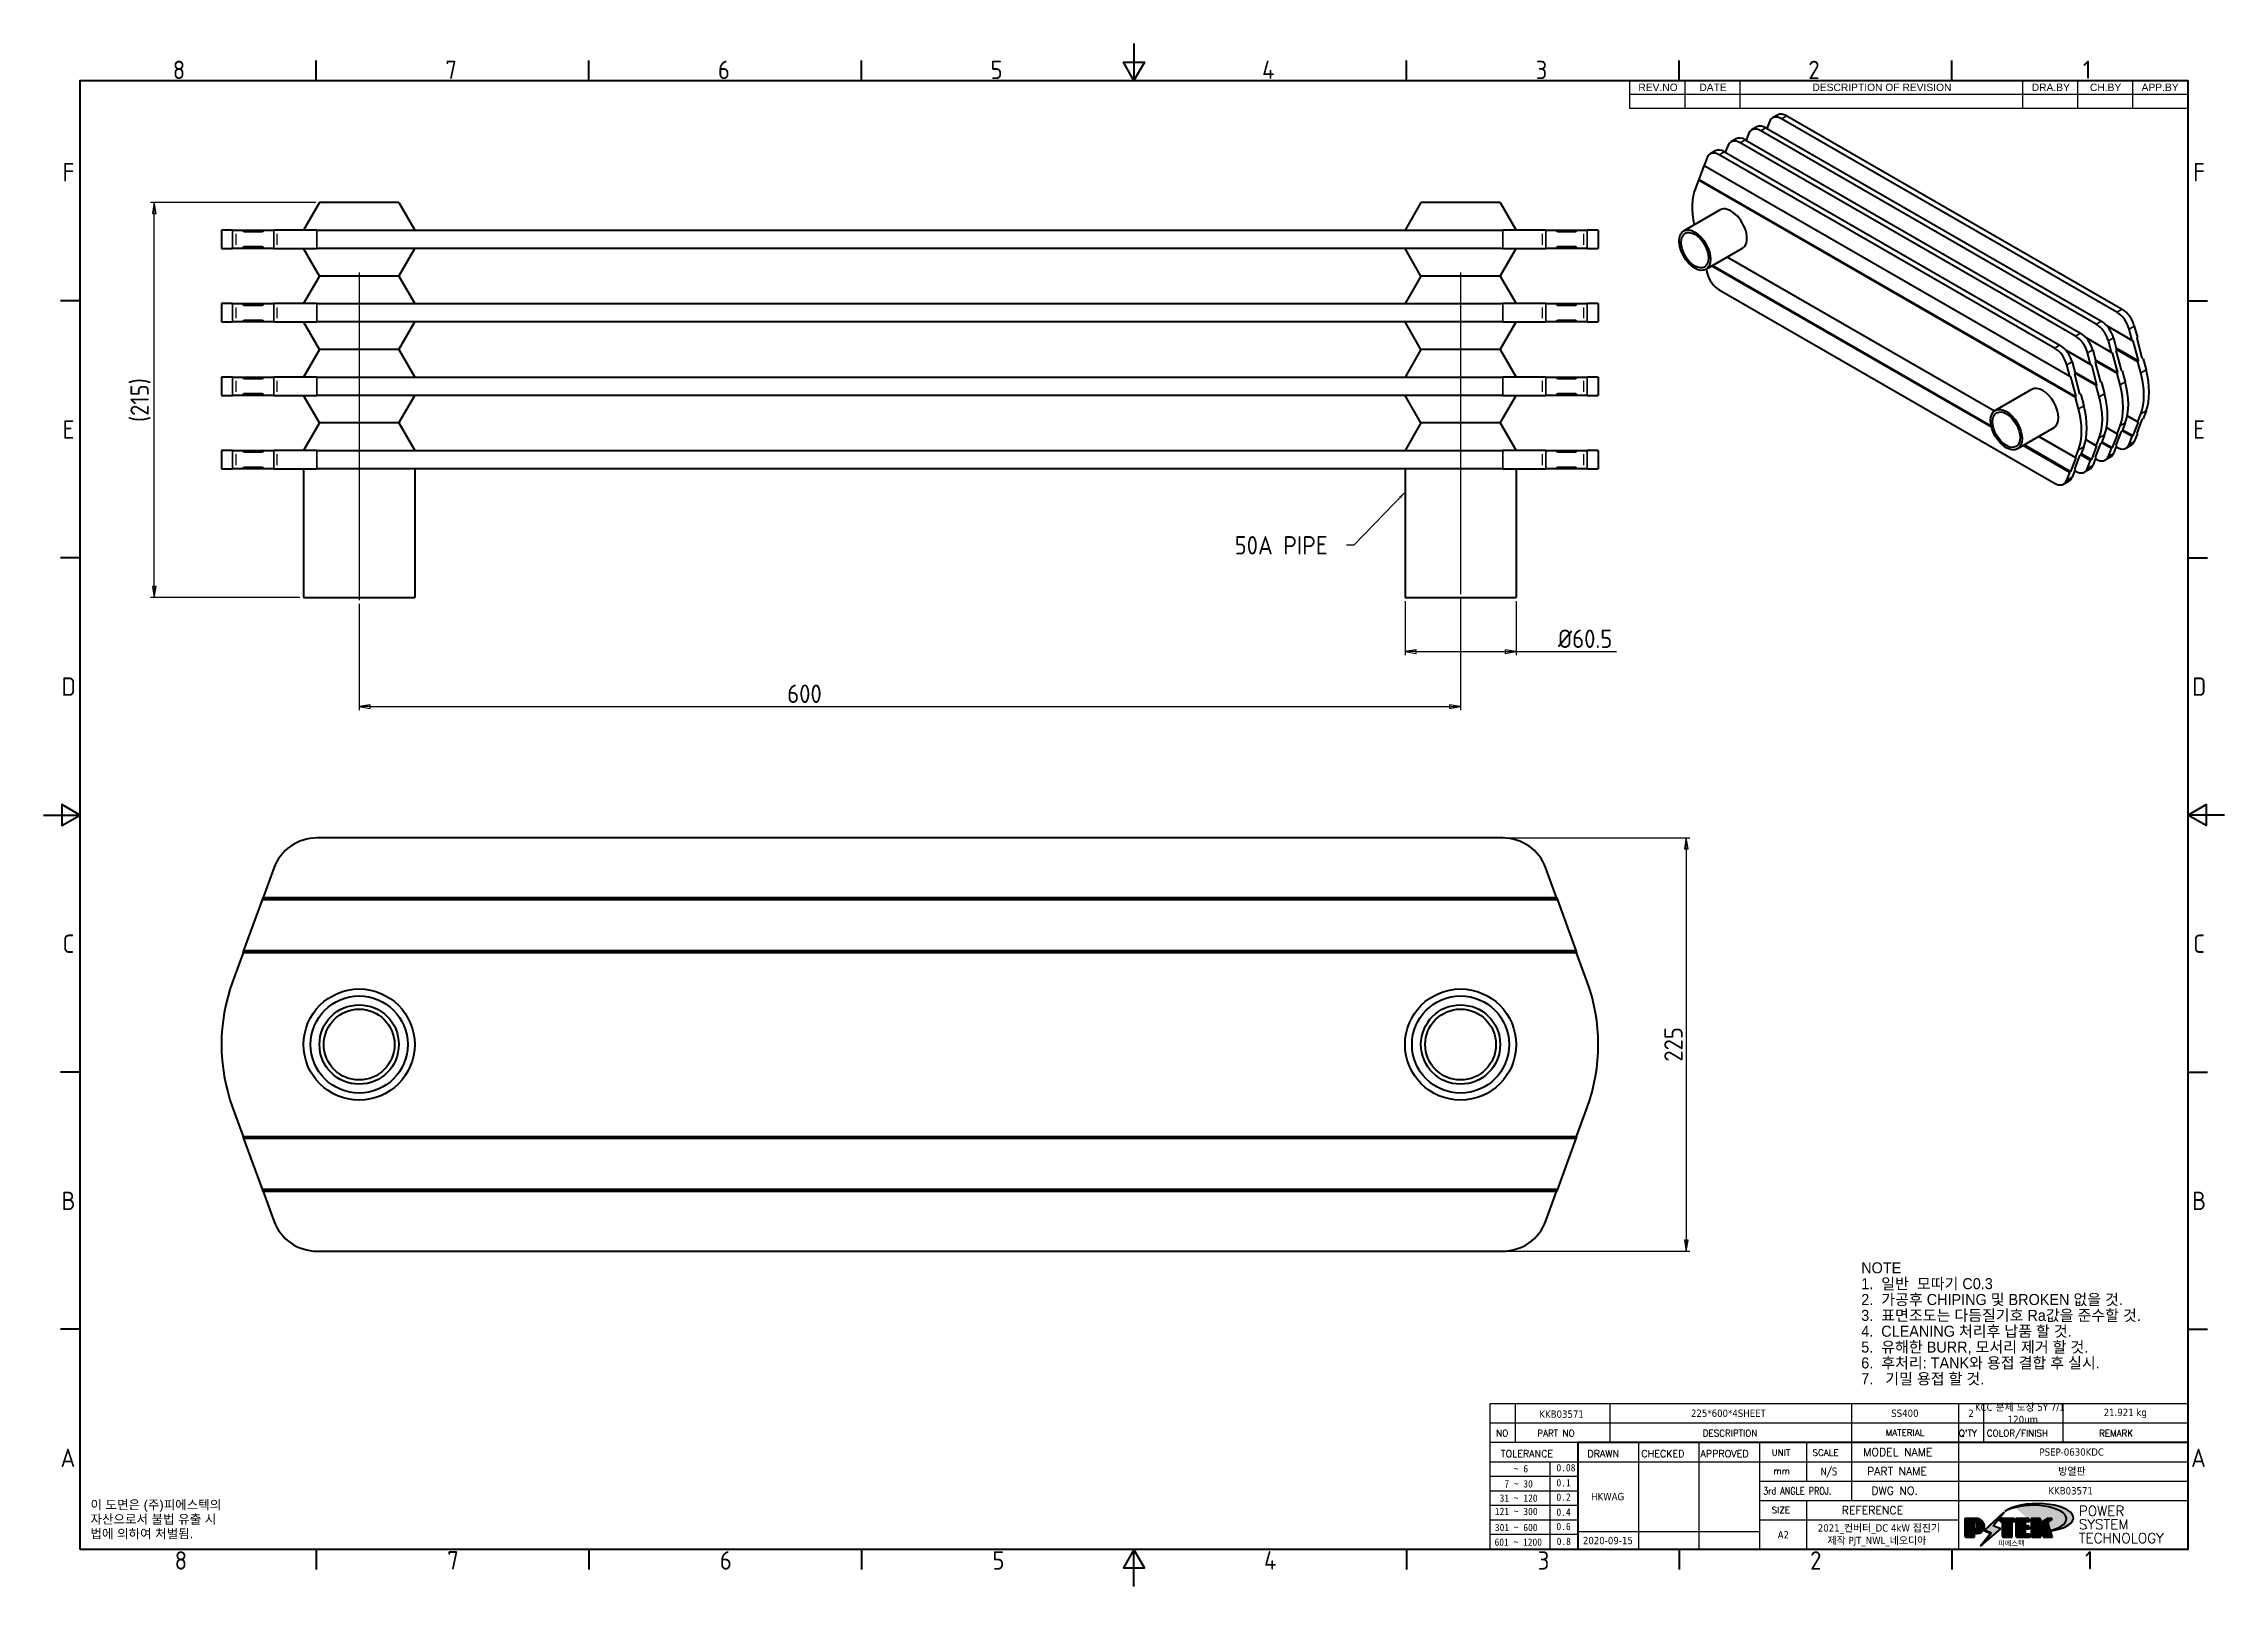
# Model space of a CAD drawing. Header units: millimetres. Extents: x 0 to 1188, y 0 to 840.
import ezdxf
from ezdxf.enums import TextEntityAlignment as Align

# ---------------------------------------------------------------- set-up
doc = ezdxf.new("R2010")
doc.units = ezdxf.units.MM
doc.header["$LTSCALE"] = 2
doc.linetypes.add('CHAIN', pattern=[0.7087, 0.4724, -0.0591, 0.1181, -0.0591])
doc.linetypes.add('DASHED', pattern=[0.2067, 0.1654, -0.0413])
doc.layers.get('0').update_dxf_attribs({"lineweight": 25})
for name, color, linetype, lineweight, true_color in [('가려진 좁은 것(ISO)', 5, 'DASHED', 25, 0x0000ff), ('가시적인 좁은 것(ISO)', 1, 'Continuous', 35, 0xff0000), ('제목(ISO)', 5, 'Continuous', 50, 0x0000ff), ('중심선(ISO)', 1, 'Continuous', 25, 0xff0000), ('해치(ISO)', 1, 'Continuous', 18, 0xff0000)]:
    doc.layers.add(name, color=color, linetype=linetype, lineweight=lineweight, true_color=true_color)
for name, color, linetype, lineweight in [('가시적인 것(ISO)', 7, 'Continuous', 50), ('경계(ISO)', 7, 'Continuous', 70), ('기호(ISO)', 7, 'Continuous', 25), ('치수(ISO)', 7, 'Continuous', 25)]:
    doc.layers.add(name, color=color, linetype=linetype, lineweight=lineweight)
doc.styles.add('HAN_291', font='')
doc.styles.add('HAN_370', font='', dxfattribs={"width": 2})
doc.styles.add('ISO Proportional', font='arial.ttf')
doc.styles.add('ISO ProportionalPSTEK', font='isocp.shx')
doc.styles.add('RC_284', font='ROMANC.shx')
doc.styles.add('RC_287', font='ROMANC.shx')
doc.styles.add('RC_292', font='ROMANC.shx')
doc.styles.add('ROMANT_294', font='romant.shx')
doc.styles.add('주 문자 (JIS)', font='arial.ttf')
doc.styles.add('텍스트 스타일333', font='ROMANC.shx', dxfattribs={"width": 0.800000011920929})
doc.styles.add('텍스트 스타일359', font='tahoma.ttf')
doc.styles.get('HAN_291').set_extended_font_data('GulimChe')
doc.styles.get('HAN_370').set_extended_font_data('GulimChe')
doc.dimstyles.new('PSTEK', dxfattribs={"dimscale": 2, "dimtxt": 5, "dimasz": 3, "dimexe": 1, "dimexo": 1, "dimgap": 1, "dimtad": 1, "dimrnd": 1e-08, "dimdsep": 46, "dimtxsty": 'ISO ProportionalPSTEK', "dimblk": 'Filled-1', "dimcen": 0.09, "dimdle": 10, "dimclrd": 3, "dimclre": 3, "dimclrt": 1, "dimadec": 1, "dimazin": 2, "dimtfac": 1, "dimtmove": 0, "dimatfit": 3, "dimfxl": 1, "dimtolj": 1, "dimlwd": -1, "dimlwe": -1, "dimarcsym": 0})
doc.dimstyles.new('PSTEK$7', dxfattribs={"dimscale": 2, "dimtxt": 5, "dimasz": 2, "dimexe": 1, "dimexo": 1, "dimgap": 1, "dimtad": 1, "dimrnd": 1e-08, "dimdsep": 46, "dimtxsty": 'ISO ProportionalPSTEK', "dimblk": 'Filled-1', "dimcen": 0.09, "dimdle": 10, "dimclrd": 3, "dimclre": 3, "dimclrt": 1, "dimadec": 1, "dimazin": 2, "dimtfac": 1, "dimtmove": 0, "dimatfit": 3, "dimfxl": 1, "dimtolj": 1, "dimlwd": -1, "dimlwe": -1, "dimarcsym": 0})

msp = doc.modelspace()

# ---------------------------------------------------------------- texts
at = {"layer": '기호(ISO)', "color": 1, "true_color": 0xff0000, "insert": (648.8504770275803, 571.8431844392957), "char_height": 10, "width": 58.90345573425293, "attachment_point": 1, "style": 'ISO ProportionalPSTEK'}
msp.add_mtext('{\\fISOCP|b0|i0;\\H10.0000;50A PIPE}', dxfattribs=at)
at = {"layer": '기호(ISO)', "color": 7, "insert": (25.51015550592614, 46.95152803435204), "char_height": 5, "width": 78.61220749086536, "attachment_point": 1, "line_spacing_factor": 0.9442214965820312, "style": 'ISO Proportional'}
msp.add_mtext('{\\fArial|b0|i0;\\H5.0000;이 도면은 (주)피에스텍의\\P자산으로서 불법 유출 시 \\P법에 의하여 처벌됨.}', dxfattribs=at)

# ---------------------------------------------------------------- blocks, each defined once
blk = doc.blocks.new('경계 Default Border')
at = {"layer": '경계(ISO)'}
for p, q in [((74.25000190734863, 410), (74.25000190734863, 415.4000091552734)), ((148.5000038146973, 410), (148.5000038146973, 415.4000091552734)), ((222.7499961853027, 410), (222.7499961853027, 415.4000091552734)), ((371.25, 410), (371.25, 415.4000091552734)), ((445.4999923706055, 410), (445.4999923706055, 415.4000091552734)), ((519.7499847412109, 410), (519.7499847412109, 415.4000091552734)), ((10, 350), (4.600000083446503, 350)), ((584.0000152587891, 350), (589.3999862670898, 350)), ((10, 280), (4.600000083446503, 280)), ((584.0000152587891, 280), (589.3999862670898, 280)), ((10, 140), (4.600000083446503, 140)), ((584.0000152587891, 140), (589.3999862670898, 140)), ((10, 70), (4.600000083446503, 70)), ((584.0000152587891, 70), (589.3999862670898, 70)), ((74.25000190734863, 10), (74.25000190734863, 4.600000083446503)), ((148.5000038146973, 10), (148.5000038146973, 4.600000083446503)), ((222.7499961853027, 10), (222.7499961853027, 4.600000083446503)), ((371.25, 10), (371.25, 4.600000083446503)), ((445.4999923706055, 10), (445.4999923706055, 4.600000083446503)), ((519.7499847412109, 10), (519.7499847412109, 4.600000083446503))]:
    blk.add_line(p, q, dxfattribs=at)
at = {"layer": '경계(ISO)', "flags": 128}
for points in [[(297.0000076293945, 420), (297.0000076293945, 410), (294.1132545471191, 415), (299.8867607116699, 415), (297.0000076293945, 410)], [(10, 10), (10, 410), (584.0000152587891, 410), (584.0000152587891, 10), (10, 10)], [(0, 210), (10, 210), (5, 212.8867530822754), (5, 207.1132469177246), (10, 210)], [(594.0000152587891, 210), (584.0000152587891, 210), (589.0000152587891, 212.8867530822754), (589.0000152587891, 207.1132469177246), (584.0000152587891, 210)], [(297.0000076293945, 0), (297.0000076293945, 10), (294.1132545471191, 5), (299.8867607116699, 5), (297.0000076293945, 10)]]:
    blk.add_lwpolyline(points, dxfattribs=at)
at = {"layer": '경계(ISO)', "color": 1, "true_color": 0xff0000, "char_height": 5, "attachment_point": 7, "style": 'ISO ProportionalPSTEK'}
for s, insert in [('8', (35.17923125624663, 410.3523241957649)), ('7', (109.4292312562466, 410.3880810489412)), ('6', (183.6792312562466, 410.3523241957649)), ('5', (257.9292312562466, 410.3523241957649)), ('4', (331.9021155536176, 410.4)), ('3', (406.4292312562466, 410.3523241957649)), ('2', (480.6792312562466, 410.3523241957649)), ('1', (555.4864421486855, 410.4)), ('F', (5.154231256246566, 382.5)), ('F', (585.4742325874499, 382.5)), ('E', (5.154231256246566, 312.452324195765)), ('E', (585.4742325874499, 312.452324195765)), ('D', (4.877115553617477, 242.452324195765)), ('D', (585.1971168848208, 242.452324195765)), ('C', (5.154231256246566, 172.452324195765)), ('C', (585.4742325874499, 172.452324195765)), ('B', (4.877115553617477, 102.452324195765)), ('B', (585.1971168848208, 102.452324195765)), ('A', (4.6, 32.48808104894124)), ('A', (584.9240013414434, 32.48808104894124)), ('8', (35.69923258745004, 4.552324195764959)), ('7', (109.94923258745, 4.58808104894124)), ('6', (184.19923258745, 4.552324195764959)), ('5', (258.4492325874501, 4.552324195764959)), ('4', (332.4141168643409, 4.600000000000001)), ('3', (406.9892326898503, 4.552324195764959)), ('2', (481.1712325157698, 4.552324195764959)), ('1', (556.018443510609, 4.600000000000001))]:
    blk.add_mtext(s, dxfattribs=dict(at, insert=insert))
blk = doc.blocks.new('제목 블록 PSTEK')
at = {"true_color": 0xff0000}
h = blk.add_hatch(color=1, dxfattribs=at)
edge = h.paths.add_edge_path(flags=0)
edge.add_line((314.2242174273352, 19.60711530335299), (314.2242174273352, 17.00126995915134))
edge.add_line((314.2242174273352, 17.00126995915134), (314.3485873187598, 17.00126995915134))
edge.add_arc((314.3485873187598, 17.6527312952023), 0.6514613360509371, 270, 360)
edge.add_line((315.0000486548106, 17.6527312952023), (315.0000486548106, 18.95565396730211))
edge.add_arc((314.3485873187598, 18.95565396730212), 0.6514613360508712, 0, 90)
edge.add_line((314.3485873187598, 19.60711530335299), (314.2242174273352, 19.60711530335299))
edge = h.paths.add_edge_path()
edge.add_arc((314.9847713324306, 18.28938669179658), 1.969189947606664, 269.9999999999959, 450)
edge.add_line((314.9847713324306, 20.25857663940318), (311.7664314776902, 20.25857663940324))
edge.add_line((311.7664314776902, 20.25857663940324), (311.7664314776902, 15.3430047401139))
edge.add_line((311.7664314776902, 15.3430047401139), (314.2242174273352, 15.3430047401139))
edge.add_line((314.2242174273352, 15.3430047401139), (314.2242174273352, 16.32019674418991))
edge.add_line((314.2242174273352, 16.32019674418991), (314.9847713324307, 16.32019674418991))
at = {"true_color": 0x848484}
h = blk.add_hatch(color=252, dxfattribs=at)
edge = h.paths.add_edge_path()
edge.add_arc((314.9847713324309, 18.28938669179657), 1.969189947606666, 270, 406.8278729790604)
edge.add_arc((315.1624426058984, 18.1413272972396), 1.969189947606962, -90, 53.560984836317004, ccw=False)
edge.add_line((315.1624426058984, 16.17213734963263), (314.4018887008024, 16.17213734963263))
edge.add_line((314.4018887008024, 16.17213734963263), (314.4018887008024, 15.19494534555726))
edge.add_line((314.4018887008024, 15.19494534555726), (311.9441027511573, 15.19494534555726))
edge.add_line((311.9441027511573, 15.19494534555726), (311.9441027511573, 15.3430047401139))
edge.add_line((311.9441027511573, 15.3430047401139), (314.2242174273352, 15.3430047401139))
edge.add_line((314.2242174273352, 15.3430047401139), (314.2242174273352, 16.32019674418991))
edge.add_line((314.2242174273352, 16.32019674418991), (314.9847713324309, 16.32019674418991))
h = blk.add_hatch(color=252, dxfattribs=at)
edge = h.paths.add_edge_path()
edge.add_line((314.4018887008024, 19.45905590879572), (314.5262585922315, 19.45905590879572))
edge.add_arc((314.5262585922314, 18.80759457274939), 0.6514613360463194, 60.4189348879147, 90.00000000000318, ccw=False)
edge.add_arc((314.3485873187602, 18.95565396730057), 0.6514613360524251, 39.96992292766206, 90.00000000009999)
edge.add_line((314.3485873187591, 19.60711530335307), (314.2242174273352, 19.60711530335298))
edge.add_line((314.2242174273352, 19.60711530335299), (314.2242174273352, 17.00126995915134))
edge.add_line((314.2242174273352, 17.00126995915134), (314.3485873187591, 17.00126995915134))
edge.add_arc((314.3485873187568, 17.652731295233), 0.6514613360816299, 270.0000000002, 274.6930825552478)
edge.add_line((314.4018887008024, 17.0034541317032), (314.4018887008024, 19.45905590879572))
for points in [[(317.2195697678507, 17.0593801673321), (322.0326348870767, 21.62682475217465), (322.2781991042243, 21.94392121864296), (317.0471853425802, 16.97985676345368), (318.7512090904202, 16.1899260703855), (316.0018030350395, 12.71868385740789), (316.3356552234328, 13.00206718743325), (318.9235935156908, 16.2694494742633)], [(321.9846681452406, 19.60711530335299), (321.4042753185749, 19.60711530335299), (321.4042753185749, 19.45905590879572), (321.9846681452406, 19.45905590879572)], [(324.6615819988275, 19.45905590879572), (325.4196460989604, 19.45905590879572), (325.4196460989604, 20.11051724484596), (325.2419748254881, 20.11051724484596), (325.2419748254881, 19.60711530335299), (324.4839107253602, 19.60711530335299), (324.4839107253602, 15.3430047401139), (322.1623394187076, 15.3430047401139), (322.1623394187076, 15.19494534555726), (324.6615819988275, 15.19494534555726)], [(328.2914414389548, 19.45905590879572), (329.4054050004294, 19.45905590879572), (329.4054050004294, 20.11051724484596), (329.2277337269622, 20.11051724484596), (329.2277337269622, 19.60711530335299), (328.1137701654877, 19.60711530335299), (328.1137701654877, 18.25543873810179), (328.2914414389548, 18.25543873810179)], [(328.2914414389548, 17.41554667867274), (329.4054050004294, 17.41554667867274), (329.4054050004294, 18.10737934354514), (329.2277337269622, 18.10737934354514), (329.2277337269622, 17.56360607323003), (328.1137701654877, 17.56360607323003), (328.1137701654877, 15.9944660761648), (328.2914414389548, 15.9944660761648)], [(332.5088862584528, 20.1105172448466), (332.3312149849806, 20.1105172448466), (332.3312149849806, 18.99741471888368), (332.5088862584528, 19.11081371413894)], [(335.6156307331414, 20.11051724484596), (335.2535118015555, 20.11051724484596), (334.2514536401189, 19.30614745124769), (335.4855464857051, 15.3430047401139), (333.1954852176545, 15.3430047401139), (333.2478643833523, 15.19494534555726), (335.6632177591723, 15.19494534555726), (334.4291249135862, 19.15808805669106)], [(329.5356972676428, 15.8464066816075), (329.3580259941756, 15.8464066816075), (329.3580259941756, 15.3430047401139), (325.8342124037171, 15.3430047401139), (325.8342124037171, 15.19494534555726), (329.5356972676428, 15.19494534555726)], [(332.5088862584528, 16.92964231796647), (332.3312149849806, 17.43186301645164), (332.3312149849806, 15.3430047401139), (330.0369607660135, 15.3430047401139), (330.0369607660135, 15.19494534555726), (332.5088862584528, 15.19494534555726)]]:
    blk.add_hatch(color=252, dxfattribs=at).paths.add_polyline_path(points)
at = {"true_color": 0x0000ff}
blk.add_hatch(color=5, dxfattribs=at).paths.add_polyline_path([(321.6183518841322, 17.4193704504104), (319.5281351041078, 18.24969419629727), (322.4505835294948, 22.02344462252142), (317.2195697678507, 17.0593801673321), (318.9235935156908, 16.2694494742633), (316.1741874603099, 12.79820726128571)])
at = {"true_color": 0xff0000}
for points in [[(324.4839107253602, 19.60711530335299), (325.2419748254881, 19.60711530335299), (325.2419748254881, 20.25857663940324), (321.2266040451076, 20.25857663940324), (321.2266040451076, 19.60711530335299), (321.9846681452406, 19.60711530335299), (321.9846681452406, 15.3430047401139), (324.4839107253602, 15.3430047401139)], [(329.2277337269622, 20.25857663940324), (325.65654113025, 20.25857663940324), (325.65654113025, 15.3430047401139), (329.3580259941756, 15.3430047401139), (329.3580259941756, 15.9944660761648), (328.1137701654877, 15.9944660761648), (328.1137701654877, 17.56360607323003), (329.2277337269622, 17.56360607323003), (329.2277337269622, 18.25543873810179), (328.1137701654877, 18.25543873810179), (328.1137701654877, 19.60711530335299), (329.2277337269622, 19.60711530335299)], [(332.3312149849806, 20.25857663940324), (329.8592894925411, 20.25857663940324), (329.8592894925411, 15.3430047401139), (332.3312149849806, 15.3430047401139), (332.3312149849806, 17.4318630164523), (333.0701931098801, 15.3430047401139), (335.4855464857051, 15.3430047401139), (334.2514536401189, 19.30614745124769), (335.4379594596742, 20.25857663940324), (334.3071782107978, 20.25857663940324), (332.3312149849806, 18.99741471888304)]]:
    blk.add_hatch(color=1, dxfattribs=at).paths.add_polyline_path(points)
at = {"layer": '해치(ISO)', "true_color": 0x27d1fc}
h = blk.add_hatch(color=140, dxfattribs=at)
edge = h.paths.add_edge_path()
edge.add_ellipse((330.3660919371412, 20.15576403068321), major_axis=(9.100907360794343, 0), ratio=0.4069904968023172, start_angle=301.3098473703837, end_angle=507.7436900681698)
edge.add_ellipse((331.5340919371412, 20.4634168429492), major_axis=(-9.82350664112931, 0), ratio=0.3942600559756514, start_angle=111.51207141178469, end_angle=334.47025347086895, ccw=False)
edge.add_line((335.1363447531188, 16.8601935978785), (335.0955236905705, 16.99119398620872))
at = {"color": 180, "true_color": 0x3f00ff}
for p, q in [((182.475792979055, 11.79100474011392), (182.4757929790549, 51.56524660363496)), ((182.4757929790549, 51.56524660363496), (372.4757929537551, 51.56524660363496)), ((189.2651435055721, 51.56524660363496), (189.2651435055722, 41.00524660363494)), ((215.2152739891528, 41.00524660363494), (215.2152739891528, 51.56524660363496)), ((280.8758854511282, 51.56524660363496), (280.8758854511282, 41.00524660363494)), ((310.0881549537552, 51.56524660363496), (310.0881549537553, 41.00524660363494)), ((316.9044520275131, 51.56524660363496), (316.9044520275127, 41.00524660363494)), ((338.4566026226726, 51.56524660363496), (338.4566026226727, 41.00524660363494)), ((372.4757929537551, 51.56524660363496), (372.4757929537551, 11.79100474011389)), ((182.475792979055, 46.2852466036349), (372.4757929537551, 46.28524660363492)), ((182.475792979055, 41.00524660363493), (206.451475290024, 41.00524660363493)), ((182.475792979055, 35.72524660363497), (206.451475290024, 35.72524660363497)), ((198.8621818849491, 12.02524660363491), (198.8621818849491, 35.72524660363497)), ((206.451475290024, 35.72524660363497), (372.4757929537551, 35.72524660363497)), ((222.9401812389276, 11.79100474011392), (222.9401812389276, 41.00524660363494)), ((239.4288871878316, 11.79100474011392), (239.4288871878316, 41.00524660363494)), ((255.9175931367356, 11.79100474011392), (255.9175931367356, 41.00524660363494)), ((268.6918866058747, 41.00524660363494), (268.6918866058747, 30.44524660363498)), ((280.8758854511282, 41.00524660363494), (280.8758854511282, 25.16524660363502)), ((310.088154953755, 41.00524660363494), (310.088154953755, 11.79100474011392)), ((182.475792979055, 31.77524660363492), (206.451475290024, 31.77524660363492)), ((255.917593136736, 30.44524660363498), (372.4757929537552, 30.44524660363501)), ((182.475792979055, 27.82524660363487), (206.451475290024, 27.82524660363487)), ((182.475792979055, 23.87524660363505), (206.451475290024, 23.87524660363505)), ((255.9175931367359, 25.16524660363502), (372.4757929537552, 25.165246603635)), ((268.6918866058744, 25.16524660363502), (268.6918866058744, 11.79100474011392)), ((182.475792979055, 19.92524660363478), (206.451475290024, 19.92524660363478)), ((255.9175931367359, 19.88524660363481), (310.0881549537553, 19.88524660363481)), ((182.475792979055, 15.97524660363496), (206.451475290024, 15.97524660363496)), ((206.451475290024, 16.74100474011396), (255.9175931367359, 16.74100474011396)), ((182.475792979055, 11.79100474011392), (372.4757929537551, 11.79100474011389))]:
    blk.add_line(p, q, dxfattribs=at)
at = {"color": 7, "linetype": 'Continuous', "lineweight": 25}
blk.add_line((182.4771903250938, 46.27967054998719), (231.7273669611342, 46.27967054998717), dxfattribs=at)
at = {"color": 7, "lineweight": 50}
for p, q in [((206.4514752900237, 11.79100474011392), (206.4514752900237, 41.00524660363494)), ((206.451475290024, 41.00524660363494), (372.4757929537551, 41.00524660363496))]:
    blk.add_line(p, q, dxfattribs=at)
at = {"color": 7}
for p, q in [((311.7664314776902, 20.25900474011391), (311.7664314776902, 15.34300474011391)), ((314.9847713324309, 20.25857663940324), (311.7664314776902, 20.25857663940324)), ((314.9847713324309, 20.25857663940324), (311.7664314776902, 20.25857663940324)), ((311.7664314776902, 20.25857663940324), (311.7664314776902, 15.3430047401139)), ((314.2242174273352, 17.00126995915134), (314.2242174273352, 19.60711530335299)), ((314.2242174273352, 19.60711530335299), (314.3485873187591, 19.60711530335299)), ((314.3485873187591, 19.60711530335299), (314.2242174273352, 19.60711530335299)), ((314.2242174273352, 19.60711530335299), (314.2242174273352, 17.00126995915134)), ((314.2242174273352, 17.00126995915134), (314.2242174273352, 19.60711530335299)), ((314.2242174273352, 19.60711530335299), (314.3485873187591, 19.60711530335299)), ((314.4018887008024, 19.45905590879572), (314.5262585922314, 19.45905590879572)), ((314.4018887008024, 17.0034541317032), (314.4018887008024, 19.45905590879572)), ((315.0000486548106, 18.95565396730275), (315.0000486548106, 17.65273129520161)), ((315.0000486548106, 18.95565396730275), (315.0000486548106, 17.65273129520161)), ((322.2781991042243, 21.94392121864296), (317.0471853425802, 16.97985676345368)), ((322.4505835294948, 22.02344462252142), (317.2195697678507, 17.0593801673321)), ((317.2195697678507, 17.0593801673321), (322.0326348870767, 21.62682475217465)), ((319.5281351041078, 18.24969419629727), (322.4505835294948, 22.02344462252142)), ((321.6183518841322, 17.4193704504104), (319.5281351041078, 18.24969419629727)), ((325.2419748254881, 20.25857663940324), (321.2266040451076, 20.25857663940324)), ((321.2266040451076, 20.25857663940324), (321.2266040451076, 19.60711530335299)), ((325.2419748254881, 20.25857663940324), (321.2266040451076, 20.25857663940324)), ((321.2266040451076, 20.25857663940324), (321.2266040451076, 19.60711530335299)), ((321.2266040451076, 19.60711530335299), (321.9846681452406, 19.60711530335299)), ((321.2266040451076, 19.60711530335299), (321.9846681452406, 19.60711530335299)), ((321.4042753185749, 19.60711530335299), (321.4042753185749, 19.45905590879572)), ((321.9846681452406, 19.60711530335299), (321.4042753185749, 19.60711530335299)), ((321.4042753185749, 19.45905590879572), (321.9846681452406, 19.45905590879572)), ((321.9846681452406, 19.60711530335299), (321.9846681452406, 15.3430047401139)), ((321.9846681452406, 19.45905590879572), (321.9846681452406, 19.60711530335299)), ((321.9846681452406, 19.60711530335299), (321.9846681452406, 15.3430047401139)), ((322.0326348870767, 21.62682475217465), (322.2781991042243, 21.94392121864296)), ((324.4839107253602, 19.60711530335299), (325.2419748254881, 19.60711530335299)), ((324.4839107253602, 15.3430047401139), (324.4839107253602, 19.60711530335299)), ((325.2419748254881, 19.60711530335299), (324.4839107253602, 19.60711530335299)), ((324.4839107253602, 19.60711530335299), (324.4839107253602, 15.3430047401139)), ((324.4839107253602, 19.60711530335299), (325.2419748254881, 19.60711530335299)), ((324.4839107253602, 15.3430047401139), (324.4839107253602, 19.60711530335299)), ((324.6615819988275, 19.45905590879572), (325.4196460989604, 19.45905590879572)), ((324.6615819988275, 15.19494534555726), (324.6615819988275, 19.45905590879572)), ((325.2419748254881, 19.60711530335299), (325.2419748254881, 20.25857663940324)), ((325.2419748254881, 19.60711530335299), (325.2419748254881, 20.25857663940324)), ((325.4196460989604, 20.11051724484596), (325.2419748254881, 20.11051724484596)), ((325.2419748254881, 20.11051724484596), (325.2419748254881, 19.60711530335299)), ((325.4196460989604, 19.45905590879572), (325.4196460989604, 20.11051724484596)), ((329.2277337269622, 20.25857663940324), (325.65654113025, 20.25857663940324)), ((325.65654113025, 20.25857663940324), (325.65654113025, 15.3430047401139)), ((325.65654113025, 20.25857663940324), (325.65654113025, 15.3430047401139)), ((329.2277337269622, 20.25857663940324), (325.65654113025, 20.25857663940324)), ((328.1137701654877, 18.25543873810179), (328.1137701654877, 19.60711530335299)), ((328.1137701654877, 19.60711530335299), (329.2277337269622, 19.60711530335299)), ((329.2277337269622, 19.60711530335299), (328.1137701654877, 19.60711530335299)), ((328.1137701654877, 19.60711530335299), (328.1137701654877, 18.25543873810179)), ((328.1137701654877, 18.25543873810179), (328.1137701654877, 19.60711530335299)), ((328.1137701654877, 19.60711530335299), (329.2277337269622, 19.60711530335299)), ((329.2277337269622, 18.25543873810179), (328.1137701654877, 18.25543873810179)), ((328.1137701654877, 18.25543873810179), (328.2914414389548, 18.25543873810179)), ((329.2277337269622, 18.25543873810179), (328.1137701654877, 18.25543873810179)), ((328.2914414389548, 18.25543873810179), (328.2914414389548, 19.45905590879572)), ((328.2914414389548, 19.45905590879572), (329.4054050004294, 19.45905590879572)), ((329.2277337269622, 19.60711530335299), (329.2277337269622, 20.25857663940324)), ((329.2277337269622, 19.60711530335299), (329.2277337269622, 20.25857663940324)), ((329.4054050004294, 20.11051724484596), (329.2277337269622, 20.11051724484596)), ((329.2277337269622, 20.11051724484596), (329.2277337269622, 19.60711530335299)), ((329.2277337269622, 17.56360607323003), (329.2277337269622, 18.25543873810179)), ((329.2277337269622, 17.56360607323003), (329.2277337269622, 18.25543873810179)), ((329.4054050004294, 18.10737934354514), (329.2277337269622, 18.10737934354514)), ((329.2277337269622, 18.10737934354514), (329.2277337269622, 17.56360607323003)), ((329.4054050004294, 19.45905590879572), (329.4054050004294, 20.11051724484596)), ((329.4054050004294, 17.41554667867274), (329.4054050004294, 18.10737934354514)), ((332.3312149849806, 20.25857663940324), (329.8592894925411, 20.25857663940324)), ((329.8592894925411, 20.25857663940324), (329.8592894925411, 15.3430047401139)), ((329.8592894925411, 20.25857663940324), (329.8592894925411, 15.3430047401139)), ((332.3312149849806, 20.25857663940324), (329.8592894925411, 20.25857663940324)), ((334.3071782107978, 20.25857663940324), (332.3312149849806, 18.99741471888304)), ((332.3312149849806, 18.99741471888304), (332.3312149849806, 20.25857663940324)), ((334.3071782107978, 20.25857663940324), (332.3312149849806, 18.99741471888304)), ((332.3312149849806, 18.99741471888304), (332.3312149849806, 20.25857663940324)), ((332.5088862584528, 20.1105172448466), (332.3312149849806, 20.1105172448466)), ((332.3312149849806, 20.1105172448466), (332.3312149849806, 18.99741471888368)), ((332.3312149849806, 18.99741471888368), (332.5088862584528, 19.11081371413894)), ((332.5088862584528, 19.11081371413894), (332.5088862584528, 20.1105172448466)), ((334.2514536401189, 19.30614745124769), (335.4379594596742, 20.25857663940324)), ((334.2514536401189, 19.30614745124769), (335.4379594596742, 20.25857663940324)), ((335.2535118015555, 20.11051724484596), (334.2514536401189, 19.30614745124769)), ((335.4855464857051, 15.3430047401139), (334.2514536401189, 19.30614745124769)), ((334.2514536401189, 19.30614745124769), (335.4855464857051, 15.3430047401139)), ((335.4855464857051, 15.3430047401139), (334.2514536401189, 19.30614745124769)), ((335.4379594596742, 20.25857663940324), (334.3071782107978, 20.25857663940324)), ((335.4379594596742, 20.25857663940324), (334.3071782107978, 20.25857663940324)), ((334.4291249135862, 19.15808805669104), (335.6156307331414, 20.11051724484596)), ((335.6632177591723, 15.19494534555726), (334.4291249135862, 19.15808805669104)), ((335.6156307331414, 20.11051724484596), (335.2535118015555, 20.11051724484596)), ((311.7664314776902, 15.3430047401139), (314.2242174273352, 15.3430047401139)), ((311.7664314776902, 15.3430047401139), (314.2242174273352, 15.3430047401139)), ((314.2242174273352, 15.3430047401139), (311.9441027511573, 15.3430047401139)), ((311.9441027511573, 15.3430047401139), (311.9441027511573, 15.19494534555726)), ((311.9441027511573, 15.19494534555726), (314.4018887008024, 15.19494534555726)), ((314.3485873187591, 17.00126995915134), (314.2242174273352, 17.00126995915134)), ((314.2242174273352, 17.00126995915134), (314.3485873187591, 17.00126995915134)), ((314.3485873187591, 17.00126995915134), (314.2242174273352, 17.00126995915134)), ((314.2242174273352, 16.32019674418991), (314.9847713324309, 16.32019674418991)), ((314.2242174273352, 15.3430047401139), (314.2242174273352, 16.32019674418991)), ((314.9847713324309, 16.32019674418991), (314.2242174273352, 16.32019674418991)), ((314.2242174273352, 16.32019674418991), (314.2242174273352, 15.3430047401139)), ((314.2242174273352, 16.32019674418991), (314.9847713324309, 16.32019674418991)), ((314.2242174273352, 15.3430047401139), (314.2242174273352, 16.32019674418991)), ((314.4018887008024, 16.17213734963263), (315.162442605898, 16.17213734963263)), ((314.4018887008024, 15.19494534555726), (314.4018887008024, 16.17213734963263)), ((318.7512090904202, 16.1899260703855), (316.0018030350395, 12.71868385740789)), ((316.0018030350395, 12.71868385740789), (316.3356552234328, 13.00206718743325)), ((316.1741874603099, 12.79820726128571), (321.6183518841322, 17.4193704504104)), ((318.9235935156908, 16.2694494742633), (316.1741874603099, 12.79820726128571)), ((316.3356552234328, 13.00206718743325), (318.9235935156908, 16.2694494742633)), ((317.0471853425802, 16.97985676345368), (318.7512090904202, 16.1899260703855)), ((318.9235935156908, 16.2694494742633), (317.2195697678507, 17.0593801673321)), ((317.2195697678507, 17.0593801673321), (318.9235935156908, 16.2694494742633)), ((321.9846681452406, 15.3430047401139), (324.4839107253602, 15.3430047401139)), ((321.9846681452406, 15.3430047401139), (324.4839107253602, 15.3430047401139)), ((324.4839107253602, 15.3430047401139), (322.1623394187076, 15.3430047401139)), ((322.1623394187076, 15.3430047401139), (322.1623394187076, 15.19494534555726)), ((322.1623394187076, 15.19494534555726), (324.6615819988275, 15.19494534555726)), ((325.65654113025, 15.3430047401139), (329.3580259941756, 15.3430047401139)), ((325.65654113025, 15.3430047401139), (329.3580259941756, 15.3430047401139)), ((329.3580259941756, 15.3430047401139), (325.8342124037171, 15.3430047401139)), ((325.8342124037171, 15.3430047401139), (325.8342124037171, 15.19494534555726)), ((325.8342124037171, 15.19494534555726), (329.5356972676428, 15.19494534555726)), ((328.1137701654877, 17.56360607323003), (329.2277337269622, 17.56360607323003)), ((328.1137701654877, 15.9944660761648), (328.1137701654877, 17.56360607323003)), ((329.2277337269622, 17.56360607323003), (328.1137701654877, 17.56360607323003)), ((328.1137701654877, 17.56360607323003), (328.1137701654877, 15.9944660761648)), ((328.1137701654877, 17.56360607323003), (329.2277337269622, 17.56360607323003)), ((328.1137701654877, 15.9944660761648), (328.1137701654877, 17.56360607323003)), ((329.3580259941756, 15.9944660761648), (328.1137701654877, 15.9944660761648)), ((328.1137701654877, 15.9944660761648), (328.2914414389548, 15.9944660761648)), ((329.3580259941756, 15.9944660761648), (328.1137701654877, 15.9944660761648)), ((328.2914414389548, 15.9944660761648), (328.2914414389548, 17.41554667867274)), ((328.2914414389548, 17.41554667867274), (329.4054050004294, 17.41554667867274)), ((329.3580259941756, 15.3430047401139), (329.3580259941756, 15.9944660761648)), ((329.3580259941756, 15.3430047401139), (329.3580259941756, 15.9944660761648)), ((329.5356972676428, 15.8464066816075), (329.3580259941756, 15.8464066816075)), ((329.3580259941756, 15.8464066816075), (329.3580259941756, 15.3430047401139)), ((329.5356972676428, 15.19494534555726), (329.5356972676428, 15.8464066816075)), ((329.8592894925411, 15.3430047401139), (332.3312149849806, 15.3430047401139)), ((329.8592894925411, 15.3430047401139), (332.3312149849806, 15.3430047401139)), ((332.3312149849806, 15.3430047401139), (330.0369607660135, 15.3430047401139)), ((330.0369607660135, 15.3430047401139), (330.0369607660135, 15.19494534555726)), ((330.0369607660135, 15.19494534555726), (332.5088862584528, 15.19494534555726)), ((332.3312149849806, 17.4318630164523), (333.0701931098801, 15.3430047401139)), ((332.3312149849806, 15.3430047401139), (332.3312149849806, 17.4318630164523)), ((332.5088862584528, 16.92964231796647), (332.3312149849806, 17.43186301645164)), ((332.3312149849806, 17.43186301645164), (332.3312149849806, 15.3430047401139)), ((332.3312149849806, 17.4318630164523), (333.0701931098801, 15.3430047401139)), ((332.3312149849806, 15.3430047401139), (332.3312149849806, 17.4318630164523)), ((332.5088862584528, 15.19494534555726), (332.5088862584528, 16.92964231796647)), ((333.0701931098801, 15.3430047401139), (335.4855464857051, 15.3430047401139)), ((333.0701931098801, 15.3430047401139), (335.4855464857051, 15.3430047401139)), ((335.4855464857051, 15.3430047401139), (333.1954852176545, 15.3430047401139)), ((333.1954852176545, 15.3430047401139), (333.2478643833523, 15.19494534555726)), ((333.2478643833523, 15.19494534555726), (335.6632177591723, 15.19494534555726)), ((345.0447381189468, 17.50375595811051), (344.9867755289346, 17.689895936919))]:
    blk.add_line(p, q, dxfattribs=at)
at = {"color": 1, "true_color": 0xff0000}
for p, q in [((314.9847713324309, 20.25857663940324), (311.7664314776902, 20.25857663940324)), ((311.7664314776902, 20.25857663940324), (311.7664314776902, 15.3430047401139)), ((314.2242174273352, 17.00126995915134), (314.2242174273352, 19.60711530335299)), ((314.2242174273352, 19.60711530335299), (314.3485873187591, 19.60711530335299)), ((315.0000486548106, 18.95565396730275), (315.0000486548106, 17.65273129520161)), ((325.2419748254881, 20.25857663940324), (321.2266040451076, 20.25857663940324)), ((321.2266040451076, 20.25857663940324), (321.2266040451076, 19.60711530335299)), ((321.2266040451076, 19.60711530335299), (321.9846681452406, 19.60711530335299)), ((321.9846681452406, 19.60711530335299), (321.9846681452406, 15.3430047401139)), ((324.4839107253602, 19.60711530335299), (325.2419748254881, 19.60711530335299)), ((324.4839107253602, 15.3430047401139), (324.4839107253602, 19.60711530335299)), ((325.2419748254881, 19.60711530335299), (325.2419748254881, 20.25857663940324)), ((329.2277337269622, 20.25857663940324), (325.65654113025, 20.25857663940324)), ((325.65654113025, 20.25857663940324), (325.65654113025, 15.3430047401139)), ((328.1137701654877, 18.25543873810179), (328.1137701654877, 19.60711530335299)), ((328.1137701654877, 19.60711530335299), (329.2277337269622, 19.60711530335299)), ((329.2277337269622, 18.25543873810179), (328.1137701654877, 18.25543873810179)), ((329.2277337269622, 19.60711530335299), (329.2277337269622, 20.25857663940324)), ((329.2277337269622, 17.56360607323003), (329.2277337269622, 18.25543873810179)), ((332.3312149849806, 20.25857663940324), (329.8592894925411, 20.25857663940324)), ((329.8592894925411, 20.25857663940324), (329.8592894925411, 15.3430047401139)), ((334.3071782107978, 20.25857663940324), (332.3312149849806, 18.99741471888304)), ((332.3312149849806, 18.99741471888304), (332.3312149849806, 20.25857663940324)), ((334.2514536401189, 19.30614745124769), (335.4379594596742, 20.25857663940324)), ((335.4855464857051, 15.3430047401139), (334.2514536401189, 19.30614745124769)), ((335.4379594596742, 20.25857663940324), (334.3071782107978, 20.25857663940324)), ((311.7664314776902, 15.3430047401139), (314.2242174273352, 15.3430047401139)), ((314.3485873187591, 17.00126995915134), (314.2242174273352, 17.00126995915134)), ((314.2242174273352, 16.32019674418991), (314.9847713324309, 16.32019674418991)), ((314.2242174273352, 15.3430047401139), (314.2242174273352, 16.32019674418991)), ((321.9846681452406, 15.3430047401139), (324.4839107253602, 15.3430047401139)), ((325.65654113025, 15.3430047401139), (329.3580259941756, 15.3430047401139)), ((328.1137701654877, 17.56360607323003), (329.2277337269622, 17.56360607323003)), ((328.1137701654877, 15.9944660761648), (328.1137701654877, 17.56360607323003)), ((329.3580259941756, 15.9944660761648), (328.1137701654877, 15.9944660761648)), ((329.3580259941756, 15.3430047401139), (329.3580259941756, 15.9944660761648)), ((329.8592894925411, 15.3430047401139), (332.3312149849806, 15.3430047401139)), ((332.3312149849806, 17.4318630164523), (333.0701931098801, 15.3430047401139)), ((332.3312149849806, 15.3430047401139), (332.3312149849806, 17.4318630164523)), ((333.0701931098801, 15.3430047401139), (335.4855464857051, 15.3430047401139))]:
    blk.add_line(p, q, dxfattribs=at)
at = {"color": 5, "true_color": 0x0000ff}
for p, q in [((322.4505835294948, 22.02344462252142), (317.2195697678507, 17.0593801673321)), ((319.5281351041078, 18.24969419629727), (322.4505835294948, 22.02344462252142)), ((321.6183518841322, 17.4193704504104), (319.5281351041078, 18.24969419629727)), ((316.1741874603099, 12.79820726128571), (321.6183518841322, 17.4193704504104)), ((318.9235935156908, 16.2694494742633), (316.1741874603099, 12.79820726128571)), ((317.2195697678507, 17.0593801673321), (318.9235935156908, 16.2694494742633))]:
    blk.add_line(p, q, dxfattribs=at)
at = {"color": 7}
for centre, radius, start, end in [((314.3485873187598, 18.95565396730211), 0.6514613360508712, 0, 90), ((314.3485873187602, 18.95565396730057), 0.6514613360524251, 39.96992292766117, 90), ((314.3485873187598, 18.95565396730212), 0.6514613360508712, 0, 90), ((314.5262585922314, 18.80759457274939), 0.6514613360463193, 60.41893488791137, 90), ((314.9847713324309, 18.28938669179658), 1.969189947606665, 270, 90), ((314.9847713324309, 18.28938669179658), 1.969189947606665, 270, 90), ((314.9847713324307, 18.2893866917965), 1.969189947606594, 270, 46.82787297909833), ((315.1624426058984, 18.1413272972396), 1.969189947606961, 270, 53.56098483636067), ((314.3485873187597, 17.65273129520228), 0.6514613360509381, 270, 0), ((314.3485873187598, 17.6527312952023), 0.6514613360509381, 270, 0), ((314.3485873187568, 17.652731295233), 0.6514613360816299, 270, 274.6930825552478)]:
    blk.add_arc(centre, radius, start, end, dxfattribs=at)
at = {"color": 1, "true_color": 0xff0000}
for centre, radius, start, end in [((314.3485873187598, 18.95565396730211), 0.6514613360508712, 0, 90), ((314.9847713324309, 18.28938669179657), 1.969189947606665, 270, 90), ((314.3485873187598, 17.6527312952023), 0.6514613360509381, 270, 0)]:
    blk.add_arc(centre, radius, start, end, dxfattribs=at)
at = {"layer": '제목(ISO)'}
for p, q in [((314.9847713324306, 20.25857663940324), (311.7664314776902, 20.25857663940324)), ((311.7664314776902, 20.25857663940324), (311.7664314776902, 15.3430047401139)), ((314.2242174273352, 17.00126995915134), (314.2242174273352, 19.60711530335299)), ((314.2242174273352, 19.60711530335299), (314.3485873187598, 19.60711530335299)), ((314.3485873187591, 19.60711530335299), (314.2242174273352, 19.60711530335299)), ((314.2242174273352, 19.60711530335299), (314.2242174273352, 17.00126995915134)), ((314.4018887008024, 19.45905590879572), (314.5262585922314, 19.45905590879572)), ((314.4018887008024, 17.0034541317032), (314.4018887008024, 19.45905590879572)), ((315.0000486548106, 18.95565396730211), (315.0000486548106, 17.6527312952023)), ((322.2781991042243, 21.94392121864296), (317.0471853425802, 16.97985676345368)), ((322.4505835294948, 22.02344462252142), (317.2195697678507, 17.0593801673321)), ((317.2195697678507, 17.0593801673321), (322.0326348870767, 21.62682475217465)), ((319.5281351041078, 18.24969419629727), (322.4505835294948, 22.02344462252142)), ((321.6183518841322, 17.4193704504104), (319.5281351041078, 18.24969419629727)), ((325.2419748254881, 20.25857663940324), (321.2266040451076, 20.25857663940324)), ((321.2266040451076, 20.25857663940324), (321.2266040451076, 19.60711530335299)), ((321.2266040451076, 19.60711530335299), (321.9846681452406, 19.60711530335299)), ((321.9846681452406, 19.60711530335299), (321.4042753185749, 19.60711530335299)), ((321.4042753185749, 19.60711530335299), (321.4042753185749, 19.45905590879572)), ((321.4042753185749, 19.45905590879572), (321.9846681452406, 19.45905590879572)), ((321.9846681452406, 19.60711530335299), (321.9846681452406, 15.3430047401139)), ((321.9846681452406, 19.45905590879572), (321.9846681452406, 19.60711530335299)), ((322.0326348870767, 21.62682475217465), (322.2781991042243, 21.94392121864296)), ((324.4839107253602, 19.60711530335299), (325.2419748254881, 19.60711530335299)), ((324.4839107253602, 15.3430047401139), (324.4839107253602, 19.60711530335299)), ((325.2419748254881, 19.60711530335299), (324.4839107253602, 19.60711530335299)), ((324.4839107253602, 19.60711530335299), (324.4839107253602, 15.3430047401139)), ((324.6615819988275, 19.45905590879572), (325.4196460989604, 19.45905590879572)), ((324.6615819988275, 15.19494534555726), (324.6615819988275, 19.45905590879572)), ((325.2419748254881, 19.60711530335299), (325.2419748254881, 20.25857663940324)), ((325.4196460989604, 20.11051724484596), (325.2419748254881, 20.11051724484596)), ((325.2419748254881, 20.11051724484596), (325.2419748254881, 19.60711530335299)), ((325.4196460989604, 19.45905590879572), (325.4196460989604, 20.11051724484596)), ((329.2277337269622, 20.25857663940324), (325.65654113025, 20.25857663940324)), ((325.65654113025, 20.25857663940324), (325.65654113025, 15.3430047401139)), ((328.1137701654877, 18.25543873810179), (328.1137701654877, 19.60711530335299)), ((328.1137701654877, 19.60711530335299), (329.2277337269622, 19.60711530335299)), ((329.2277337269622, 19.60711530335299), (328.1137701654877, 19.60711530335299)), ((328.1137701654877, 19.60711530335299), (328.1137701654877, 18.25543873810179)), ((329.2277337269622, 18.25543873810179), (328.1137701654877, 18.25543873810179)), ((328.1137701654877, 18.25543873810179), (328.2914414389548, 18.25543873810179)), ((328.2914414389548, 19.45905590879572), (329.4054050004294, 19.45905590879572)), ((328.2914414389548, 18.25543873810179), (328.2914414389548, 19.45905590879572)), ((329.2277337269622, 19.60711530335299), (329.2277337269622, 20.25857663940324)), ((329.4054050004294, 20.11051724484596), (329.2277337269622, 20.11051724484596)), ((329.2277337269622, 20.11051724484596), (329.2277337269622, 19.60711530335299)), ((329.2277337269622, 17.56360607323003), (329.2277337269622, 18.25543873810179)), ((329.4054050004294, 18.10737934354514), (329.2277337269622, 18.10737934354514)), ((329.2277337269622, 18.10737934354514), (329.2277337269622, 17.56360607323003)), ((329.4054050004294, 19.45905590879572), (329.4054050004294, 20.11051724484596)), ((329.4054050004294, 17.41554667867274), (329.4054050004294, 18.10737934354514)), ((332.3312149849806, 20.25857663940324), (329.8592894925411, 20.25857663940324)), ((329.8592894925411, 20.25857663940324), (329.8592894925411, 15.3430047401139)), ((334.3071782107978, 20.25857663940324), (332.3312149849806, 18.99741471888304)), ((332.3312149849806, 18.99741471888304), (332.3312149849806, 20.25857663940324)), ((332.5088862584528, 20.1105172448466), (332.3312149849806, 20.1105172448466)), ((332.3312149849806, 20.1105172448466), (332.3312149849806, 18.99741471888368)), ((332.3312149849806, 18.99741471888368), (332.5088862584528, 19.11081371413894)), ((332.5088862584528, 19.11081371413894), (332.5088862584528, 20.1105172448466)), ((334.2514536401189, 19.30614745124769), (335.4379594596742, 20.25857663940324)), ((335.2535118015555, 20.11051724484596), (334.2514536401189, 19.30614745124769)), ((335.4855464857051, 15.3430047401139), (334.2514536401189, 19.30614745124769)), ((334.2514536401189, 19.30614745124769), (335.4855464857051, 15.3430047401139)), ((335.4379594596742, 20.25857663940324), (334.3071782107978, 20.25857663940324)), ((334.4291249135862, 19.15808805669106), (335.6156307331414, 20.11051724484596)), ((335.6632177591723, 15.19494534555726), (334.4291249135862, 19.15808805669106)), ((335.6156307331414, 20.11051724484596), (335.2535118015555, 20.11051724484596)), ((311.7664314776902, 15.3430047401139), (314.2242174273352, 15.3430047401139)), ((314.2242174273352, 15.3430047401139), (311.9441027511573, 15.3430047401139)), ((311.9441027511573, 15.3430047401139), (311.9441027511573, 15.19494534555726)), ((311.9441027511573, 15.19494534555726), (314.4018887008024, 15.19494534555726)), ((314.3485873187598, 17.00126995915134), (314.2242174273352, 17.00126995915134)), ((314.2242174273352, 17.00126995915134), (314.3485873187591, 17.00126995915134)), ((314.2242174273352, 15.3430047401139), (314.2242174273352, 16.32019674418991)), ((314.2242174273352, 16.32019674418991), (314.9847713324307, 16.32019674418991)), ((314.9847713324309, 16.32019674418991), (314.2242174273352, 16.32019674418991)), ((314.2242174273352, 16.32019674418991), (314.2242174273352, 15.3430047401139)), ((314.4018887008024, 15.19494534555726), (314.4018887008024, 16.17213734963263)), ((314.4018887008024, 16.17213734963263), (315.1624426058984, 16.17213734963263)), ((318.7512090904202, 16.1899260703855), (316.0018030350395, 12.71868385740789)), ((316.0018030350395, 12.71868385740789), (316.3356552234328, 13.00206718743325)), ((316.1741874603099, 12.79820726128571), (321.6183518841322, 17.4193704504104)), ((318.9235935156908, 16.2694494742633), (316.1741874603099, 12.79820726128571)), ((316.3356552234328, 13.00206718743325), (318.9235935156908, 16.2694494742633)), ((317.0471853425802, 16.97985676345368), (318.7512090904202, 16.1899260703855)), ((317.2195697678507, 17.0593801673321), (318.9235935156908, 16.2694494742633)), ((318.9235935156908, 16.2694494742633), (317.2195697678507, 17.0593801673321)), ((321.9846681452406, 15.3430047401139), (324.4839107253602, 15.3430047401139)), ((324.4839107253602, 15.3430047401139), (322.1623394187076, 15.3430047401139)), ((322.1623394187076, 15.3430047401139), (322.1623394187076, 15.19494534555726)), ((322.1623394187076, 15.19494534555726), (324.6615819988275, 15.19494534555726)), ((325.65654113025, 15.3430047401139), (329.3580259941756, 15.3430047401139)), ((329.3580259941756, 15.3430047401139), (325.8342124037171, 15.3430047401139)), ((325.8342124037171, 15.3430047401139), (325.8342124037171, 15.19494534555726)), ((325.8342124037171, 15.19494534555726), (329.5356972676428, 15.19494534555726)), ((328.1137701654877, 15.9944660761648), (328.1137701654877, 17.56360607323003)), ((328.1137701654877, 17.56360607323003), (329.2277337269622, 17.56360607323003)), ((329.2277337269622, 17.56360607323003), (328.1137701654877, 17.56360607323003)), ((328.1137701654877, 17.56360607323003), (328.1137701654877, 15.9944660761648)), ((329.3580259941756, 15.9944660761648), (328.1137701654877, 15.9944660761648)), ((328.1137701654877, 15.9944660761648), (328.2914414389548, 15.9944660761648)), ((328.2914414389548, 17.41554667867274), (329.4054050004294, 17.41554667867274)), ((328.2914414389548, 15.9944660761648), (328.2914414389548, 17.41554667867274)), ((329.3580259941756, 15.3430047401139), (329.3580259941756, 15.9944660761648)), ((329.5356972676428, 15.8464066816075), (329.3580259941756, 15.8464066816075)), ((329.3580259941756, 15.8464066816075), (329.3580259941756, 15.3430047401139)), ((329.5356972676428, 15.19494534555726), (329.5356972676428, 15.8464066816075)), ((329.8592894925411, 15.3430047401139), (332.3312149849806, 15.3430047401139)), ((332.3312149849806, 15.3430047401139), (330.0369607660135, 15.3430047401139)), ((330.0369607660135, 15.3430047401139), (330.0369607660135, 15.19494534555726)), ((330.0369607660135, 15.19494534555726), (332.5088862584528, 15.19494534555726)), ((332.3312149849806, 15.3430047401139), (332.3312149849806, 17.4318630164523)), ((332.3312149849806, 17.4318630164523), (333.0701931098801, 15.3430047401139)), ((332.5088862584528, 16.92964231796647), (332.3312149849806, 17.43186301645164)), ((332.3312149849806, 17.43186301645164), (332.3312149849806, 15.3430047401139)), ((332.5088862584528, 15.19494534555726), (332.5088862584528, 16.92964231796647)), ((333.0701931098801, 15.3430047401139), (335.4855464857051, 15.3430047401139)), ((335.4855464857051, 15.3430047401139), (333.1954852176545, 15.3430047401139)), ((333.1954852176545, 15.3430047401139), (333.2478643833523, 15.19494534555726)), ((333.2478643833523, 15.19494534555726), (335.6632177591723, 15.19494534555726))]:
    blk.add_line(p, q, dxfattribs=at)
at = {"layer": '제목(ISO)', "color": 4, "true_color": 0x00ffff}
blk.add_line((335.1363447531188, 16.8601935978785), (335.0955236905705, 16.99119398620872), dxfattribs=at)
at = {"layer": '제목(ISO)'}
for centre, radius, start, end in [((314.3485873187598, 18.95565396730212), 0.6514613360508712, 0, 90), ((314.3485873187602, 18.95565396730057), 0.6514613360524251, 39.96992292766117, 90), ((314.5262585922314, 18.80759457274939), 0.6514613360463193, 60.41893488791137, 90), ((314.9847713324306, 18.28938669179658), 1.969189947606664, 46.82787297909431, 90), ((314.9847713324307, 18.2893866917965), 1.969189947606594, 270, 46.82787297909833), ((314.9847713324309, 18.28938669179657), 1.969189947606666, 270, 46.8278729790603), ((315.1624426058984, 18.1413272972396), 1.969189947606962, 270, 53.56098483631701), ((314.3485873187598, 17.6527312952023), 0.6514613360509371, 270, 0), ((314.3485873187568, 17.652731295233), 0.6514613360816299, 270, 274.6930825552478)]:
    blk.add_arc(centre, radius, start, end, dxfattribs=at)
at = {"layer": '제목(ISO)', "color": 4, "true_color": 0x00ffff}
for centre, major_axis, ratio, start_param, end_param in [((331.5340919371412, 20.4634168429492), (9.82350664112931, 0), 0.3942600559756514, 5.087845455444478, 8.97919982663645), ((330.3660919371412, 20.15576403068321), (9.100907360794343, 0), 0.4069904968023172, 5.258848905294775, 8.861799147915196)]:
    blk.add_ellipse(centre, major_axis=major_axis, ratio=ratio, start_param=start_param, end_param=end_param, dxfattribs=at)
at = {"color": 7}
for s, height, style, p in [('NO', 1.742399930953979, 'RC_284', (184.135398793432, 42.62317362549192)), ('PART NO', 1.742399930953979, 'RC_284', (195.3359407378685, 42.62317362549192)), ('DESCRIPTION', 1.742399930953979, 'RC_284', (240.4025565652523, 42.62317362549192)), ("Q'TY", 1.742399930953979, 'RC_284', (310.1440786515383, 42.62317362549192)), ('COLOR/FINISH', 1.742399930953979, 'RC_284', (317.7725341324144, 42.62317362549192)), ('REMARK', 1.742399930953979, 'RC_284', (348.346649953877, 42.62317362549192)), (' TOLERANCE', 1.899999976158142, 'RC_287', (184.0872874387979, 37.00893196870329)), ('DRAWN', 1.899999976158142, 'RC_287', (208.9766620976279, 37.00893196870329)), ('CHECKED', 1.899999976158142, 'RC_287', (223.6856844514997, 37.00893196870329)), ('APPROVED', 1.899999976158142, 'RC_287', (239.7795453577791, 37.00893196870329)), ('UNIT', 1.742399930953979, 'RC_284', (259.1652673287452, 37.34317362549218)), ('SCALE', 1.742399930953979, 'RC_284', (270.2934779252897, 37.34317362549218)), ('MODEL NAME', 2.178000062704086, 'RC_292', (284.096330289083, 37.25462520371384)), ('  7 ~ 30', 2.000000029802322, 'HAN_291', (183.7721304966814, 28.70538114822415)), ('    ~ 6', 2.000000029802322, 'HAN_291', (183.7721304966814, 32.8176515608431)), ('0.08', 2.000000029802322, 'HAN_291', (200.5467345600617, 33.09873600004101)), ('0.1', 2.000000029802322, 'HAN_291', (200.5467345600617, 28.98646558742206)), ('mm', 1.742399930953979, 'RC_284', (259.6505418159997, 32.3543089683787)), ('PART NAME', 2.178000062704086, 'RC_292', (285.1416959765849, 32.03045329421792)), (' 31 ~ 120', 2.000000029802322, 'HAN_291', (183.7721304966814, 24.82628181916237)), ('0.2', 2.000000029802322, 'HAN_291', (200.5467345600617, 25.10736625836028)), (' DWG NO.', 2.178000062704086, 'RC_292', (284.8124284083233, 26.75045329421772)), ('301 ~ 600', 2.000000029802322, 'HAN_291', (183.7721304966814, 16.83491273227077)), ('121 ~ 300', 2.000000029802322, 'HAN_291', (183.7721304966814, 21.21401206133254)), ('0.4', 2.000000029802322, 'HAN_291', (200.5467345600617, 20.99509650053045)), ('0.6', 2.000000029802322, 'HAN_291', (200.5467345600617, 17.11599717146868)), ('SIZE', 1.742399930953979, 'RC_284', (259.1652673287452, 21.69497768947366)), ('REFERENCE', 2.178000062704086, 'RC_292', (278.2741065029841, 21.43214925458022)), ('601 ~ 1200', 2.000000029802322, 'HAN_291', (183.6802025156883, 12.84759660881125)), ('0.8', 2.000000029802322, 'HAN_291', (200.6097246063884, 13.05732192299702))]:
    blk.add_text(s, height=height, dxfattribs=dict(at, style=style)).set_placement(p)
at = {"color": 7, "style": 'RC_284'}
blk.add_text('MATERIAL', height=1.742399930953979, dxfattribs=at).set_placement((295.4820202024417, 43.64524660363492), align=Align.MIDDLE_CENTER)
at = {"color": 7, "style": '텍스트 스타일333', "width": 0.7999999523162842}
blk.add_text('N/S', height=2.000000029802322, dxfattribs=at).set_placement((274.7838860285014, 33.08524660363496), align=Align.MIDDLE_CENTER)
blk.add_text('3rd ANGLE PROJ.', height=2.000000029802322, dxfattribs=at).set_placement((256.8430306642954, 26.76148381654429))
at = {"style": 'ROMANT_294'}
for s, p in [('POWER', (342.82727231297, 20.97115304607566)), ('SYSTEM', (342.82727231297, 17.3284636719184)), ('TECHNOLOGY', (342.82727231297, 13.57194088644453))]:
    blk.add_text(s, height=2.700000107288361, dxfattribs=at).set_placement(p)
at = {"color": 7, "insert": (320.8519732224835, 14.21236326823155), "char_height": 1.400000005960464, "attachment_point": 1, "line_spacing_factor": 0.3319999873638153, "style": 'HAN_370'}
blk.add_mtext('\\fHY견고딕|b0|i0;\\H1.4000;피에스텍', dxfattribs=at)
at = {"layer": '제목(ISO)', "color": 7, "style": '텍스트 스타일359'}
for tag, p in [('부품_번호_001', (195.8984192975649, 47.68851719507643)), ('설명_001', (237.1781667056197, 47.93093315671037)), ('재질_001', (291.7330019921214, 47.93438708374926)), ("3._Q'TY_001", (312.7391749462054, 47.91307827686999)), ('4._COLOR_001', (314.5494470160825, 49.58266010316105)), ('4._COLOR_002', (323.476033367728, 46.23628954762174)), ('질량\\P3;_001', (349.5873945983792, 48.17078166006607)), ('1._MODEL_NAME_001', (332.1084007889927, 37.37372118353427)), ('제목_001', (337.2083229939283, 32.15490198853278)), ('설계자_001', (209.9799229420091, 25.24293205220372)), ('부품_번호_001', (334.5576595507968, 26.81372118353431)), ('프로젝트_001', (271.7290589925071, 16.70023296085608)), ('작성_날짜_001', (207.7478254214063, 13.27447932001324)), ('시트_크기_001', (260.8024689863173, 14.82595734510938)), ('프로젝트_002', (274.3657277158553, 13.30272914206318))]:
    blk.add_attdef(tag, p, '', height=1.983050853013992, dxfattribs=at)
for tag, p in [('점검자', (231.1845342133799, 26.23312567187446)), ('엔지니어링_승인자', (247.673240162284, 26.23312567187446)), ('점검_날짜', (231.1845342133799, 14.26600474011394)), ('엔지니어링_승인_날짜', (247.673240162284, 14.26600474011394))]:
    blk.add_attdef(tag, text='', height=1.983050853013992, dxfattribs=at).set_placement(p, align=Align.MIDDLE_CENTER)
blk = doc.blocks.new('리비전 내역')
at = {"layer": '기호(ISO)'}
for p, q in [((432.0000152587891, 410), (584.0000152587891, 410)), ((432.0000152587891, 410), (432.0000152587891, 406.2199999701977)), ((447.0000152587891, 410), (447.0000152587891, 406.2199999701977)), ((462.0000152587891, 410), (462.0000152587891, 406.2199999701977)), ((539.0000152587892, 410), (539.0000152587892, 406.2199999701977)), ((554.0000152587892, 410), (554.0000152587892, 406.2199999701977)), ((569.0000152587892, 410), (569.0000152587892, 406.2199999701977)), ((584.0000152587892, 410), (584.0000152587892, 406.2199999701977)), ((432.0000152587891, 406.2199999701977), (584.0000152587892, 406.2199999701977)), ((432.0000152587891, 406.2199999701977), (432.0000152587891, 402.4399999403954)), ((447.0000152587891, 406.2199999701977), (447.0000152587891, 402.4399999403954)), ((462.0000152587891, 406.2199999701977), (462.0000152587891, 402.4399999403954)), ((539.0000152587892, 406.2199999701977), (539.0000152587892, 402.4399999403954)), ((554.0000152587892, 406.2199999701977), (554.0000152587892, 402.4399999403954)), ((569.0000152587892, 406.2199999701977), (569.0000152587892, 402.4399999403954)), ((584.0000152587892, 406.2199999701977), (584.0000152587892, 402.4399999403954)), ((432.0000152587891, 402.4399999403954), (584.0000152587892, 402.4399999403954))]:
    blk.add_line(p, q, dxfattribs=at)
at = {"layer": '기호(ISO)', "color": 7, "char_height": 2.000000029802322, "attachment_point": 7, "style": '주 문자 (JIS)'}
for s, insert in [('REV.NO', (434.3729465317506, 407.0757012061216)), ('DATE', (450.9984816715402, 407.1099999701977)), ('DESCRIPTION OF REVISION', (481.7820187613649, 407.0757012061216)), ('DRA.BY', (541.5228718325777, 407.1099999701977)), ('CH.BY', (557.3750364148312, 407.0757012061216)), ('APP.BY', (571.4480348092652, 407.1099999701977))]:
    blk.add_mtext(s, dxfattribs=dict(at, insert=insert))
blk = doc.blocks.new('Filled-1')
at = {"color": 0}
for p, q in [((0, 0), (-1, 0.1666666666666667)), ((-1, 0.1666666666666667), (-1, -0.1666666666666667)), ((-1, 0), (0, 0)), ((-1, -0.1666666666666667), (0, 0))]:
    blk.add_line(p, q, dxfattribs=at)
at = {"color": 0, "flags": 128}
blk.add_lwpolyline([(-1, -0.1666666666666667), (0, 0), (-1, 0.1666666666666667), (-1, -0.1666666666666667)], dxfattribs=at)
at = {"color": 0}
blk.add_solid([(-1, -0.1666666666666667), (0, 0), (-1, 0.1666666666666667), (-1, -0.1666666666666667)], dxfattribs=at)
blk = doc.blocks.new('*D14')
at = {"layer": 'Defpoints', "color": 0, "transparency": 16777216}
for p in [(794.8600579886853, 407.5220785873126), (794.8600579886854, 182.5220785873127), (894.8600579886853, 182.5220785873127)]:
    blk.add_point(p, dxfattribs=at)
at = {"layer": '치수(ISO)', "color": 3, "transparency": 16777216}
for p, q in [((796.8600579886853, 407.5220785873126), (896.8600579886854, 407.5220785873126)), ((894.8600579886854, 401.5220785873126), (894.8600579886853, 188.5220785873127)), ((796.8600579886854, 182.5220785873127), (896.8600579886853, 182.5220785873127))]:
    blk.add_line(p, q, dxfattribs=at)
at = {"layer": '치수(ISO)', "color": 3, "transparency": 16777216, "xscale": 6, "yscale": 6, "zscale": 6}
for p, rotation in [((894.8600579886854, 407.5220785873126), 90), ((894.8600579886853, 182.5220785873127), 270)]:
    blk.add_blockref('Filled-1', p, dxfattribs=dict(at, rotation=rotation))
at = {"layer": '치수(ISO)', "color": 1, "transparency": 16777216, "insert": (882.8580894847483, 285.6880033021891), "char_height": 10, "attachment_point": 1, "rotation": 90, "style": 'ISO ProportionalPSTEK'}
blk.add_mtext('\\A1;225', dxfattribs=at)
blk = doc.blocks.new('주석-판금')
at = {"layer": '기호(ISO)', "color": 7, "insert": (-40.77821254730225, 16.73202407546341), "char_height": 3.00000011920929, "width": 116.6778124165837, "attachment_point": 1, "line_spacing_factor": 0.8627304434776306, "style": 'ISO Proportional'}
blk.add_mtext('\\f굴림|b0|i0;\\H3.0000;NOTE\\P1.  일반  모따기 C0.3\\P2.  가공후 CHIPING 및 BROKEN 없을 것.\\P3.  표면조도는 다듬질기호 Ra값을 준수할 것.\\P4.  CLEANING 처리후 납품 할 것.\\P5.  유해한 BURR, 모서리 제거 할 것.\\P6.  후처리: TANK와 용접 결합 후 실시.\\P7.   기밀 용접 할 것.', dxfattribs=at)
blk = doc.blocks.new('*D15')
at = {"layer": 'Defpoints', "color": 0, "transparency": 16777216}
for p in [(741.6441205513879, 538.4704911521383), (802.1441205513879, 538.4704911521383), (802.1441205513879, 508.9704911521383)]:
    blk.add_point(p, dxfattribs=at)
at = {"layer": '치수(ISO)', "color": 3, "transparency": 16777216}
for p, q in [((741.6441205513879, 536.4704911521383), (741.6441205513879, 506.9704911521383)), ((802.1441205513879, 536.4704911521383), (802.1441205513879, 506.9704911521383)), ((747.6441205513879, 508.9704911521383), (796.1441205513879, 508.9704911521383)), ((802.1441205513879, 508.9704911521383), (856.8450257117743, 508.9704911521383))]:
    blk.add_line(p, q, dxfattribs=at)
at = {"layer": '치수(ISO)', "color": 3, "transparency": 16777216, "xscale": 6, "yscale": 6, "zscale": 6, "rotation": 180}
blk.add_blockref('Filled-1', (741.6441205513879, 508.9704911521383), dxfattribs=at)
at = {"layer": '치수(ISO)', "color": 3, "transparency": 16777216, "xscale": 6, "yscale": 6, "zscale": 6}
blk.add_blockref('Filled-1', (802.1441205513879, 508.9704911521383), dxfattribs=at)
at = {"layer": '치수(ISO)', "color": 1, "transparency": 16777216, "insert": (824.9308121494012, 520.9704911521383), "char_height": 10, "attachment_point": 1, "style": 'ISO ProportionalPSTEK'}
blk.add_mtext('\\A1;Ø60.5', dxfattribs=at)
blk = doc.blocks.new('*D16')
at = {"layer": 'Defpoints', "color": 0, "transparency": 16777216}
for p in [(171.894120551388, 536.9020468501853), (771.894120551388, 540.3030456339098), (771.894120551388, 479.025766126103)]:
    blk.add_point(p, dxfattribs=at)
at = {"layer": '치수(ISO)', "color": 3, "transparency": 16777216}
for p, q in [((171.894120551388, 534.9020468501853), (171.894120551388, 477.025766126103)), ((771.894120551388, 538.3030456339098), (771.894120551388, 477.025766126103)), ((177.894120551388, 479.025766126103), (765.894120551388, 479.025766126103))]:
    blk.add_line(p, q, dxfattribs=at)
at = {"layer": '치수(ISO)', "color": 3, "transparency": 16777216, "xscale": 6, "yscale": 6, "zscale": 6, "rotation": 180}
blk.add_blockref('Filled-1', (171.894120551388, 479.025766126103), dxfattribs=at)
at = {"layer": '치수(ISO)', "color": 3, "transparency": 16777216, "xscale": 6, "yscale": 6, "zscale": 6}
blk.add_blockref('Filled-1', (771.894120551388, 479.025766126103), dxfattribs=at)
at = {"layer": '치수(ISO)', "color": 1, "transparency": 16777216, "insert": (405.0909709450889, 491.025766126103), "char_height": 10, "attachment_point": 1, "style": 'ISO ProportionalPSTEK'}
blk.add_mtext('\\A1;600', dxfattribs=at)
blk = doc.blocks.new('*D17')
at = {"layer": 'Defpoints', "color": 0, "transparency": 16777216}
for p in [(60.30437458923244, 753.4704911521383), (150.3043745892323, 753.4704911521383), (141.644120551388, 538.4704911521383)]:
    blk.add_point(p, dxfattribs=at)
at = {"layer": '치수(ISO)', "color": 3, "transparency": 16777216}
for p, q in [((148.3043745892323, 753.4704911521383), (58.30437458923244, 753.4704911521383)), ((60.30437458923239, 544.4704911521383), (60.30437458923243, 747.4704911521383)), ((139.644120551388, 538.4704911521383), (58.30437458923239, 538.4704911521383))]:
    blk.add_line(p, q, dxfattribs=at)
at = {"layer": '치수(ISO)', "color": 3, "transparency": 16777216, "xscale": 6, "yscale": 6, "zscale": 6}
for p, rotation in [((60.30437458923244, 753.4704911521383), 90), ((60.30437458923239, 538.4704911521383), 270)]:
    blk.add_blockref('Filled-1', p, dxfattribs=dict(at, rotation=rotation))
at = {"layer": '치수(ISO)', "color": 1, "transparency": 16777216, "insert": (47.30437458923231, 633.9744281600123), "char_height": 10, "attachment_point": 1, "rotation": 90, "style": 'ISO ProportionalPSTEK'}
blk.add_mtext('\\A1;(215)', dxfattribs=at)

# ---------------------------------------------------------------- dimensions: what is measured, and where the dimension line sits
at = {"layer": '치수(ISO)', "color": 3, "true_color": 0x00ff00}
for base, p1, p2, angle, text, override, picture, middle in [((60.30437458923244, 753.4704911521383), (141.644120551388, 538.4704911521383), (150.3043745892323, 753.4704911521383), 90, '(<>)', {"dimgap": 1, "dimdec": 2, "dimtol": 0, "dimlim": 0, "dimtp": 0, "dimtm": -0, "dimtdec": 2, "dimtofl": 0, "dimatfit": 1}, '*D17', (60.30437458923231, 645.9704911521383)), ((802.1441205513879, 508.9704911521383), (741.6441205513879, 538.4704911521383), (802.1441205513879, 538.4704911521383), 180, 'Ø<>', {"dimdec": 2, "dimtp": 0, "dimtm": -0, "dimtdec": 2, "dimtofl": 0, "dimatfit": 2}, '*D15', (839.8879189305877, 508.9704911521383))]:
    dim = msp.add_linear_dim(base=base, p1=p1, p2=p2, angle=angle, text=text, dimstyle='PSTEK', override=override, dxfattribs=at)
    dim.commit()
    dim.dimension.update_dxf_attribs({"geometry": picture, "text_midpoint": middle, "dimtype": 160})
for base, p1, p2, angle, picture, middle in [((771.894120551388, 479.025766126103), (171.894120551388, 536.9020468501853), (771.894120551388, 540.3030456339098), 180, '*D16', (414.3941205513881, 479.025766126103)), ((894.8600579886853, 182.5220785873127), (794.8600579886853, 407.5220785873126), (794.8600579886854, 182.5220785873127), 90, '*D14', (894.8600579886853, 295.0220785873126))]:
    dim = msp.add_linear_dim(base=base, p1=p1, p2=p2, angle=angle, dimstyle='PSTEK', override={"dimdec": 2, "dimtp": 0, "dimtm": -0, "dimtdec": 2, "dimtofl": 0, "dimatfit": 1}, dxfattribs=at)
    dim.commit()
    dim.dimension.update_dxf_attribs({"geometry": picture, "text_midpoint": middle, "dimtype": 160})

# ---------------------------------------------------------------- linework, layer by layer
at = {"layer": '가려진 좁은 것(ISO)'}
for p, q in [((104.804243714369, 730.4704911521482), (104.804243714369, 736.4704911521482)), ((127.3152528359113, 730.4704911521665), (127.3152528359113, 736.4704911521665)), ((816.4729882668644, 730.4704911521665), (816.4729882668644, 736.4704911521665)), ((838.9839973884069, 730.4704911521482), (838.9839973884069, 736.4704911521482)), ((104.804243714369, 690.4704911521482), (104.804243714369, 696.4704911521482)), ((127.3152528359113, 690.4704911521665), (127.3152528359113, 696.4704911521665)), ((816.4729882668644, 690.4704911521665), (816.4729882668644, 696.4704911521665)), ((838.9839973884069, 690.4704911521482), (838.9839973884069, 696.4704911521482)), ((104.804243714369, 650.4704911521482), (104.804243714369, 656.4704911521482)), ((127.3152528359113, 650.4704911521665), (127.3152528359113, 656.4704911521665)), ((816.4729882668644, 650.4704911521665), (816.4729882668644, 656.4704911521665)), ((838.9839973884069, 650.4704911521482), (838.9839973884069, 656.4704911521482)), ((104.804243714369, 610.4704911521482), (104.804243714369, 616.4704911521482)), ((127.3152528359113, 610.4704911521665), (127.3152528359113, 616.4704911521666)), ((816.4729882668644, 610.4704911521665), (816.4729882668644, 616.4704911521666)), ((838.9839973884069, 610.4704911521482), (838.9839973884069, 616.4704911521482))]:
    msp.add_line(p, q, dxfattribs=at)
at = {"layer": '가시적인 것(ISO)'}
for p, q in [((940.1245275887583, 797.4695287296211), (938.7414740519359, 793.8725745611587)), ((944.6072628415477, 801.1415820234386), (941.778835716802, 799.5127991682691)), ((1129.466281396078, 693.8141597149122), (946.769157832646, 799.0224360552427)), ((949.5975849573917, 800.6512189104124), (1132.294708520824, 695.4429425700818)), ((917.4971105907921, 784.4392658882645), (916.1140570539698, 780.842311719802)), ((921.9798458435815, 788.1113191820821), (919.1514187188358, 786.4825363269124)), ((1106.838864398112, 680.7838968735555), (924.1417408346798, 785.9921732138861)), ((926.9701679594256, 787.6209560690556), (1109.667291522858, 682.4126797287252)), ((928.8108190897752, 790.9543973089427), (927.4277655529528, 787.3574431404802)), ((933.2935543425646, 794.6264506027603), (930.4651272178188, 792.9976677475908)), ((1118.152572897095, 687.299028294234), (935.455449333663, 792.5073046345643)), ((938.2838764584086, 794.1360874897339), (1120.981000021841, 688.9278111494035)), ((901.8482011997368, 766.07671036692), (904.6912177360944, 773.4706397479579)), ((906.1834020918091, 777.9241344675861), (904.5310616802394, 773.6268368049302)), ((904.6912177360944, 773.4706397479579), (904.5310616802394, 773.6268368049302)), ((904.5310616802394, 773.6268368049302), (1103.822126554586, 658.8627451952487)), ((1104.22765592368, 658.5652470447382), (904.6912177360944, 773.4706397479579)), ((910.6661373445985, 781.5961877614036), (907.8377102198527, 779.9674049062342)), ((1095.525155899129, 674.2687654528772), (912.8280323356968, 779.4770417932077)), ((915.6564594604425, 781.1058246483774), (1098.353583023875, 675.8975483080469)), ((901.4426718306426, 765.5947567389137), (899.8163272113301, 761.3650672134936)), ((901.4426718306426, 765.5947567389137), (901.8482011997368, 766.07671036692)), ((1106.910516404183, 647.2736942650442), (901.4426718306426, 765.5947567389137)), ((901.8482011997368, 766.07671036692), (1107.070672460038, 647.8969489865888)), ((150.3043745892323, 753.4704911521383), (141.644120551388, 738.4704911521383)), ((193.4838665135435, 753.4704911521383), (150.3043745892323, 753.4704911521383)), ((193.4838665135436, 753.4704911521383), (202.1441205513879, 738.4704911521383)), ((750.3043745892323, 753.4704911521383), (741.6441205513879, 738.4704911521383)), ((793.4838665135436, 753.4704911521383), (750.3043745892325, 753.4704911521383)), ((793.4838665135436, 753.4704911521383), (802.1441205513879, 738.4704911521383)), ((913.2854906148432, 749.4324282375576), (893.4865007416228, 738.0309482513705)), ((102.9248584727971, 738.4704911521483), (96.89412055138796, 738.4704911521383)), ((96.89412055138796, 738.4704911521383), (96.89412055138796, 728.4704911521383)), ((102.9248584727971, 738.4704911521483), (108.6748550171069, 738.470491152153)), ((109.108617851391, 737.4704911521533), (108.6748550171069, 738.470491152153)), ((108.6748550171069, 738.470491152153), (119.593962045093, 738.470491152153)), ((119.1601992108088, 737.4704911521616), (109.108617851391, 737.4704911521533)), ((119.5939620450929, 738.4704911521619), (119.1601992108088, 737.4704911521616)), ((119.5939620450929, 738.4704911521619), (125.4358675943395, 738.4704911521667)), ((148.9281831139872, 738.4704911521716), (125.4358675943394, 738.4704911521668)), ((148.9281831139873, 738.4704911521716), (794.8600579887885, 738.4704911521716)), ((818.3523735084362, 738.4704911521668), (794.8600579887886, 738.4704911521716)), ((818.3523735084362, 738.4704911521667), (824.1942790576829, 738.4704911521619)), ((824.1942790576829, 738.470491152153), (835.1133860856689, 738.470491152153)), ((824.6280418919671, 737.4704911521616), (824.1942790576829, 738.4704911521619)), ((834.6796232513848, 737.4704911521533), (824.6280418919671, 737.4704911521616)), ((835.1133860856689, 738.470491152153), (834.6796232513848, 737.4704911521533)), ((835.1133860856689, 738.470491152153), (840.8633826299788, 738.4704911521483)), ((846.894120551388, 738.4704911521383), (840.8633826299788, 738.4704911521483)), ((846.894120551388, 738.4704911521383), (846.894120551388, 728.4704911521383)), ((96.89412055138796, 728.4704911521383), (102.9248584727971, 728.4704911521483)), ((108.6748550171069, 728.470491152153), (102.9248584727971, 728.4704911521483)), ((108.6748550171069, 728.470491152153), (109.108617851391, 729.4704911521534)), ((119.593962045093, 728.470491152153), (108.6748550171069, 728.470491152153)), ((109.108617851391, 729.4704911521534), (119.1601992108088, 729.4704911521616)), ((119.1601992108088, 729.4704911521616), (119.5939620450929, 728.4704911521619)), ((125.4358675943395, 728.4704911521667), (119.5939620450929, 728.4704911521619)), ((125.4358675943394, 728.4704911521668), (148.9281831139872, 728.4704911521716)), ((150.3043745892323, 713.4704911521383), (141.644120551388, 728.4704911521383)), ((794.8600579887886, 728.4704911521716), (148.9281831139874, 728.4704911521716)), ((193.4838665135436, 713.4704911521383), (202.1441205513879, 728.4704911521383)), ((750.3043745892323, 713.4704911521383), (741.6441205513879, 728.4704911521383)), ((793.4838665135436, 713.4704911521383), (802.1441205513879, 728.4704911521383)), ((794.8600579887886, 728.4704911521716), (818.3523735084362, 728.4704911521668)), ((824.1942790576829, 728.4704911521619), (818.3523735084362, 728.4704911521667)), ((824.1942790576829, 728.4704911521619), (824.6280418919671, 729.4704911521616)), ((835.1133860856689, 728.470491152153), (824.1942790576829, 728.470491152153)), ((824.6280418919671, 729.4704911521616), (834.6796232513848, 729.4704911521534)), ((834.6796232513848, 729.4704911521534), (835.1133860856689, 728.470491152153)), ((840.8633826299788, 728.4704911521483), (835.1133860856689, 728.470491152153)), ((840.8633826299788, 728.4704911521483), (846.894120551388, 728.4704911521383)), ((925.3620701351858, 728.4611090828444), (905.5630802619655, 717.0596290966573)), ((150.3043745892323, 713.4704911521383), (141.644120551388, 698.4704911521383)), ((193.4838665135435, 713.4704911521383), (150.3043745892323, 713.4704911521383)), ((193.4838665135436, 713.4704911521383), (202.1441205513879, 698.4704911521383)), ((750.3043745892323, 713.4704911521383), (741.6441205513879, 698.4704911521383)), ((793.4838665135436, 713.4704911521383), (750.3043745892325, 713.4704911521383)), ((793.4838665135436, 713.4704911521383), (802.1441205513879, 698.4704911521383)), ((905.6489302411278, 717.1090668116872), (906.1834020918091, 715.1034840323257)), ((1061.182632935342, 631.0941805300492), (908.7321499675772, 718.8845749678726)), ((909.3533776504289, 719.2423161980187), (1060.985473490618, 631.9231995635453)), ((1062.697559844199, 639.9683883233324), (917.1947688248559, 723.7578730578168)), ((917.2503110827585, 723.7898577169292), (1062.744757650668, 640.0051782324409)), ((912.8280323356968, 705.8978005573792), (1095.525155899129, 600.6895242170488)), ((102.9248584727971, 698.4704911521483), (96.89412055138796, 698.4704911521383)), ((96.89412055138796, 698.4704911521383), (96.89412055138796, 688.4704911521383)), ((102.9248584727971, 698.4704911521483), (108.6748550171069, 698.470491152153)), ((109.108617851391, 697.4704911521533), (108.6748550171069, 698.470491152153)), ((108.6748550171069, 698.470491152153), (119.593962045093, 698.470491152153)), ((108.6748550171069, 688.470491152153), (109.108617851391, 689.4704911521534)), ((119.1601992108088, 697.4704911521616), (109.108617851391, 697.4704911521533)), ((109.108617851391, 689.4704911521534), (119.1601992108088, 689.4704911521616)), ((119.5939620450929, 698.4704911521619), (119.1601992108088, 697.4704911521616)), ((119.1601992108088, 689.4704911521616), (119.5939620450929, 688.4704911521619)), ((119.5939620450929, 698.4704911521619), (125.4358675943395, 698.4704911521667)), ((148.9281831139872, 698.4704911521716), (125.4358675943394, 698.4704911521668)), ((148.9281831139873, 698.4704911521716), (794.8600579887885, 698.4704911521716)), ((818.3523735084362, 698.4704911521668), (794.8600579887886, 698.4704911521716)), ((818.3523735084362, 698.4704911521667), (824.1942790576829, 698.4704911521619)), ((824.1942790576829, 698.470491152153), (835.1133860856689, 698.470491152153)), ((824.6280418919671, 697.4704911521616), (824.1942790576829, 698.4704911521619)), ((824.1942790576829, 688.4704911521619), (824.6280418919671, 689.4704911521616)), ((834.6796232513848, 697.4704911521533), (824.6280418919671, 697.4704911521616)), ((824.6280418919671, 689.4704911521616), (834.6796232513848, 689.4704911521534)), ((835.1133860856689, 698.470491152153), (834.6796232513848, 697.4704911521533)), ((834.6796232513848, 689.4704911521534), (835.1133860856689, 688.470491152153)), ((835.1133860856689, 698.470491152153), (840.8633826299788, 698.4704911521483)), ((846.894120551388, 698.4704911521383), (840.8633826299788, 698.4704911521483)), ((846.894120551388, 698.4704911521383), (846.894120551388, 688.4704911521383)), ((96.89412055138796, 688.4704911521383), (102.9248584727971, 688.4704911521483)), ((108.6748550171069, 688.470491152153), (102.9248584727971, 688.4704911521483)), ((119.593962045093, 688.470491152153), (108.6748550171069, 688.470491152153)), ((125.4358675943395, 688.4704911521667), (119.5939620450929, 688.4704911521619)), ((125.4358675943394, 688.4704911521668), (148.9281831139872, 688.4704911521716)), ((150.3043745892323, 673.4704911521383), (141.644120551388, 688.4704911521383)), ((794.8600579887886, 688.4704911521716), (148.9281831139874, 688.4704911521716)), ((193.4838665135436, 673.4704911521383), (202.1441205513879, 688.4704911521383)), ((750.3043745892323, 673.4704911521383), (741.6441205513879, 688.4704911521383)), ((793.4838665135436, 673.4704911521383), (802.1441205513879, 688.4704911521383)), ((794.8600579887886, 688.4704911521716), (818.3523735084362, 688.4704911521668)), ((824.1942790576829, 688.4704911521619), (818.3523735084362, 688.4704911521667)), ((835.1133860856689, 688.470491152153), (824.1942790576829, 688.470491152153)), ((840.8633826299788, 688.4704911521483), (835.1133860856689, 688.470491152153)), ((840.8633826299788, 688.4704911521483), (846.894120551388, 688.4704911521383)), ((1112.816228276083, 679.7439121617799), (1126.449543552553, 671.8930080366055)), ((1126.855072921647, 671.5955098860946), (1112.925101522788, 679.6172469105157)), ((1124.129936775066, 686.2590435824582), (1137.763252051536, 678.4081394572837)), ((1138.16878142063, 678.1106413067731), (1124.238810021771, 686.132378331194)), ((1126.449543552553, 671.8930080366055), (1124.797203140983, 678.0933448192873)), ((1127.625630265728, 679.7221276744569), (1129.277970677298, 673.521790891775)), ((1137.763252051536, 678.4081394572837), (1136.110911639966, 684.6084762399657)), ((1137.763252051536, 678.4081394572837), (1138.16878142063, 678.1106413067731)), ((1138.16878142063, 678.1106413067731), (1141.011797956987, 667.4423432486237)), ((1138.939338764712, 686.2372590951352), (1140.591679176281, 680.0369223124533)), ((1140.431523120426, 679.4136675909087), (1140.591679176281, 680.0369223124533)), ((1143.274539656784, 668.7453695327595), (1140.431523120426, 679.4136675909087)), ((150.3043745892323, 673.4704911521383), (141.644120551388, 658.4704911521383)), ((193.4838665135435, 673.4704911521383), (150.3043745892323, 673.4704911521383)), ((193.4838665135436, 673.4704911521383), (202.1441205513879, 658.4704911521383)), ((750.3043745892323, 673.4704911521383), (741.6441205513879, 658.4704911521383)), ((793.4838665135436, 673.4704911521383), (750.3043745892325, 673.4704911521383)), ((793.4838665135436, 673.4704911521383), (802.1441205513879, 658.4704911521383)), ((1101.5025197771, 673.2287807411014), (1115.135835053569, 665.377876615927)), ((1115.541364422663, 665.0803784654164), (1101.611393023805, 673.1021154898374)), ((1104.998213267762, 666.6918648331002), (1106.650553679332, 660.4915280504183)), ((1115.135835053569, 665.377876615927), (1113.483494642, 671.578213398609)), ((1115.135835053569, 665.377876615927), (1115.541364422663, 665.0803784654164)), ((1116.311921766745, 673.2069962537786), (1117.964262178315, 667.0066594710967)), ((1117.750947615788, 667.8071132511147), (1129.698089458004, 660.9272118279455)), ((1117.80410612246, 666.3834047495521), (1117.964262178315, 667.0066594710967)), ((1120.647122658818, 655.7151066914028), (1117.80410612246, 666.3834047495521)), ((1129.537933402149, 660.303957106401), (1117.955785592721, 666.9736724449995)), ((1126.449543552553, 671.8930080366055), (1126.855072921647, 671.5955098860946)), ((1126.855072921647, 671.5955098860946), (1129.698089458004, 660.9272118279455)), ((1129.064656114771, 674.3222446717931), (1141.011797956987, 667.4423432486237)), ((1129.117814621443, 672.8985361702304), (1129.277970677298, 673.521790891775)), ((1131.960831157801, 662.2302381120812), (1129.117814621443, 672.8985361702304)), ((1140.851641901132, 666.8190885270792), (1129.269494091704, 673.4888038656778)), ((1141.011797956987, 667.4423432486237), (1140.851641901132, 666.8190885270792)), ((1142.477986520445, 660.7162998439285), (1140.851641901132, 666.8190885270792)), ((1143.680069025878, 668.4478713822488), (1143.274539656784, 668.7453695327595)), ((1143.680069025878, 668.4478713822488), (1145.306413645191, 662.3450826990979)), ((102.9248584727971, 658.4704911521483), (96.89412055138796, 658.4704911521383)), ((96.89412055138796, 658.4704911521383), (96.89412055138796, 648.4704911521383)), ((102.9248584727971, 658.4704911521483), (108.6748550171069, 658.470491152153)), ((109.108617851391, 657.4704911521533), (108.6748550171069, 658.470491152153)), ((108.6748550171069, 658.470491152153), (119.593962045093, 658.470491152153)), ((119.1601992108088, 657.4704911521616), (109.108617851391, 657.4704911521533)), ((119.5939620450929, 658.4704911521619), (119.1601992108088, 657.4704911521616)), ((119.5939620450929, 658.4704911521619), (125.4358675943395, 658.4704911521667)), ((148.9281831139872, 658.4704911521716), (125.4358675943394, 658.4704911521668)), ((148.9281831139873, 658.4704911521716), (794.8600579887885, 658.4704911521716)), ((818.3523735084362, 658.4704911521668), (794.8600579887886, 658.4704911521716)), ((818.3523735084362, 658.4704911521667), (824.1942790576829, 658.4704911521619)), ((824.1942790576829, 658.470491152153), (835.1133860856689, 658.470491152153)), ((824.6280418919671, 657.4704911521616), (824.1942790576829, 658.4704911521619)), ((834.6796232513848, 657.4704911521533), (824.6280418919671, 657.4704911521616)), ((835.1133860856689, 658.470491152153), (834.6796232513848, 657.4704911521533)), ((835.1133860856689, 658.470491152153), (840.8633826299788, 658.4704911521483)), ((846.894120551388, 658.4704911521383), (840.8633826299788, 658.4704911521483)), ((846.894120551388, 658.4704911521383), (846.894120551388, 648.4704911521383)), ((1103.822126554586, 658.8627451952487), (1102.169786143017, 665.0630819779308)), ((1103.822126554586, 658.8627451952487), (1104.22765592368, 658.5652470447382)), ((1104.22765592368, 658.5652470447382), (1107.070672460038, 647.8969489865888)), ((1106.437239116805, 661.2919818304364), (1118.384380959021, 654.4120804072672)), ((1106.490397623477, 659.8682733288738), (1106.650553679332, 660.4915280504183)), ((1109.333414159835, 649.1999752707245), (1106.490397623477, 659.8682733288738)), ((1118.224224903166, 653.7888256857227), (1106.642077093738, 660.4585410243212)), ((1115.541364422663, 665.0803784654164), (1118.384380959021, 654.4120804072672)), ((1118.384380959021, 654.4120804072672), (1118.224224903166, 653.7888256857227)), ((1119.850569522479, 647.6860370025719), (1118.224224903166, 653.7888256857227)), ((1121.052652027912, 655.4176085408922), (1120.647122658818, 655.7151066914028)), ((1121.052652027912, 655.4176085408922), (1122.678996647224, 649.3148198577414)), ((1129.698089458004, 660.9272118279455), (1129.537933402149, 660.303957106401)), ((1131.164278021462, 654.2011684232501), (1129.537933402149, 660.303957106401)), ((1132.366360526895, 661.9327399615704), (1131.960831157801, 662.2302381120812)), ((1132.366360526895, 661.9327399615704), (1133.992705146208, 655.8299512784197)), ((96.89412055138796, 648.4704911521383), (102.9248584727971, 648.4704911521483)), ((108.6748550171069, 648.470491152153), (102.9248584727971, 648.4704911521483)), ((108.6748550171069, 648.470491152153), (109.108617851391, 649.4704911521534)), ((119.593962045093, 648.470491152153), (108.6748550171069, 648.470491152153)), ((109.108617851391, 649.4704911521534), (119.1601992108088, 649.4704911521616)), ((119.1601992108088, 649.4704911521616), (119.5939620450929, 648.4704911521619)), ((125.4358675943395, 648.4704911521667), (119.5939620450929, 648.4704911521619)), ((125.4358675943394, 648.4704911521668), (148.9281831139872, 648.4704911521716)), ((150.3043745892323, 633.4704911521383), (141.644120551388, 648.4704911521383)), ((794.8600579887886, 648.4704911521716), (148.9281831139874, 648.4704911521716)), ((193.4838665135436, 633.4704911521383), (202.1441205513879, 648.4704911521383)), ((750.3043745892323, 633.4704911521383), (741.6441205513879, 648.4704911521383)), ((793.4838665135436, 633.4704911521383), (802.1441205513879, 648.4704911521383)), ((794.8600579887886, 648.4704911521716), (818.3523735084362, 648.4704911521668)), ((824.1942790576829, 648.4704911521619), (818.3523735084362, 648.4704911521667)), ((824.1942790576829, 648.4704911521619), (824.6280418919671, 649.4704911521616)), ((835.1133860856689, 648.470491152153), (824.1942790576829, 648.470491152153)), ((824.6280418919671, 649.4704911521616), (834.6796232513848, 649.4704911521534)), ((834.6796232513848, 649.4704911521534), (835.1133860856689, 648.470491152153)), ((840.8633826299788, 648.4704911521483), (835.1133860856689, 648.470491152153)), ((840.8633826299788, 648.4704911521483), (846.894120551388, 648.4704911521383)), ((1082.99111809964, 651.705456927412), (1063.19212822642, 640.303976941225)), ((1107.070672460038, 647.8969489865888), (1106.910516404183, 647.2736942650442)), ((1108.536861023495, 641.1709055818935), (1106.910516404183, 647.2736942650442)), ((1109.738943528929, 648.9024771202139), (1109.333414159835, 649.1999752707245)), ((1109.738943528929, 648.9024771202139), (1111.365288148241, 642.7996884370632)), ((150.3043745892323, 633.4704911521383), (141.644120551388, 618.4704911521383)), ((193.4838665135435, 633.4704911521383), (150.3043745892323, 633.4704911521383)), ((193.4838665135436, 633.4704911521383), (202.1441205513879, 618.4704911521383)), ((750.3043745892323, 633.4704911521383), (741.6441205513879, 618.4704911521383)), ((793.4838665135436, 633.4704911521383), (750.3043745892325, 633.4704911521383)), ((793.4838665135436, 633.4704911521383), (802.1441205513879, 618.4704911521383)), ((1095.067697619982, 630.7341377726988), (1075.268707746762, 619.3326577865117)), ((1129.698089458004, 627.4458750557269), (1123.795163294013, 630.8451441573126)), ((1123.806582784016, 630.9025374285994), (1129.537933402149, 627.6020721126993)), ((1129.537933402149, 627.6020721126993), (1131.164278021462, 631.8317616381195)), ((1133.992705146208, 633.460544493289), (1132.366360526895, 629.2308549678689)), ((1132.579675089422, 629.7856293742436), (1138.16878142063, 626.5670770953674)), ((1141.011797956987, 633.9610064764053), (1135.108871792996, 637.3602755779909)), ((1135.120291282999, 637.4176688492778), (1140.851641901132, 634.1172035333776)), ((1141.011797956987, 633.9610064764053), (1138.16878142063, 626.5670770953674)), ((1140.431523120426, 627.870103379503), (1143.274539656784, 635.2640327605409)), ((1140.851641901132, 634.1172035333776), (1142.477986520445, 638.3468930587977)), ((1140.851641901132, 634.1172035333776), (1141.011797956987, 633.9610064764053)), ((1143.274539656784, 635.2640327605409), (1143.680069025878, 635.7459863885472)), ((1145.306413645191, 639.9756759139673), (1143.680069025878, 635.7459863885472)), ((102.9248584727971, 618.4704911521484), (96.89412055138796, 618.4704911521383)), ((96.89412055138796, 618.4704911521383), (96.89412055138796, 608.4704911521383)), ((102.9248584727971, 618.4704911521484), (108.6748550171069, 618.470491152153)), ((109.108617851391, 617.4704911521534), (108.6748550171069, 618.470491152153)), ((108.6748550171069, 618.470491152153), (119.593962045093, 618.470491152153)), ((119.5939620450929, 618.4704911521619), (119.1601992108088, 617.4704911521616)), ((119.5939620450929, 618.4704911521619), (125.4358675943395, 618.4704911521667)), ((148.9281831139872, 618.4704911521716), (125.4358675943394, 618.4704911521667)), ((148.9281831139873, 618.4704911521716), (794.8600579887885, 618.4704911521716)), ((818.3523735084362, 618.4704911521667), (794.8600579887886, 618.4704911521716)), ((818.3523735084362, 618.4704911521667), (824.1942790576829, 618.4704911521619)), ((824.1942790576829, 618.470491152153), (835.1133860856689, 618.470491152153)), ((824.6280418919671, 617.4704911521616), (824.1942790576829, 618.4704911521619)), ((835.1133860856689, 618.470491152153), (834.6796232513848, 617.4704911521534)), ((835.1133860856689, 618.470491152153), (840.8633826299788, 618.4704911521484)), ((846.894120551388, 618.4704911521383), (840.8633826299788, 618.4704911521484)), ((846.894120551388, 618.4704911521383), (846.894120551388, 608.4704911521383)), ((1103.822126554586, 606.5397292053262), (1078.437777452374, 621.1576036577269)), ((1079.059005135226, 621.5153448878732), (1104.22765592368, 607.0216828333325)), ((1107.070672460038, 614.4156122143703), (1086.900396309652, 626.0309017476712)), ((1086.955938567555, 626.0628864067836), (1106.910516404183, 614.5718092713427)), ((1106.910516404183, 614.5718092713427), (1108.536861023495, 618.8014987967629)), ((1111.365288148241, 620.4302816519323), (1109.738943528929, 616.2005921265122)), ((1118.384380959021, 620.9307436350487), (1112.48145479503, 624.3300127366343)), ((1112.492874285033, 624.3874060079212), (1118.224224903166, 621.086940692021)), ((1118.384380959021, 620.9307436350487), (1115.541364422663, 613.5368142540108)), ((1117.80410612246, 614.8398405381464), (1120.647122658818, 622.2337699191843)), ((1118.224224903166, 621.086940692021), (1119.850569522479, 625.3166302174411)), ((1118.224224903166, 621.086940692021), (1118.384380959021, 620.9307436350487)), ((1120.647122658818, 622.2337699191843), (1121.052652027912, 622.7157235471906)), ((1126.449543552553, 619.5699920466828), (1121.031188559736, 622.6902151693876)), ((1122.678996647224, 626.9454130726107), (1121.052652027912, 622.7157235471906)), ((1121.265966590439, 623.2704979535653), (1126.855072921647, 620.051945674689)), ((1124.797203140983, 615.2726943840269), (1126.449543552553, 619.5699920466828)), ((1126.855072921647, 620.051945674689), (1126.449543552553, 619.5699920466828)), ((1129.698089458004, 627.4458750557269), (1126.855072921647, 620.051945674689)), ((1129.277970677298, 621.1987749018524), (1127.625630265729, 616.9014772391964)), ((1129.008683802551, 620.4984314076589), (1129.466281396078, 620.2349184790836)), ((1129.117814621443, 621.3549719588248), (1131.960831157801, 628.7489013398626)), ((1129.277970677298, 621.1987749018524), (1129.117814621443, 621.3549719588248)), ((1129.537933402149, 627.6020721126993), (1129.698089458004, 627.4458750557269)), ((1131.960831157801, 628.7489013398626), (1132.366360526895, 629.2308549678689)), ((1137.763252051536, 626.0851234673611), (1132.344897058719, 629.2053465900659)), ((1137.285030636668, 621.3733382212268), (1134.456603511922, 619.7445553660573)), ((1136.110911639966, 621.7878258047052), (1137.763252051536, 626.0851234673611)), ((1138.16878142063, 626.5670770953674), (1137.763252051536, 626.0851234673611)), ((1140.591679176281, 627.7139063225308), (1138.939338764712, 623.4166086598748)), ((1140.591679176281, 627.7139063225308), (1140.431523120426, 627.870103379503)), ((96.89412055138796, 608.4704911521383), (102.9248584727971, 608.4704911521484)), ((108.6748550171069, 608.470491152153), (102.9248584727971, 608.4704911521484)), ((108.6748550171069, 608.470491152153), (109.108617851391, 609.4704911521534)), ((119.593962045093, 608.470491152153), (108.6748550171069, 608.470491152153)), ((119.1601992108088, 617.4704911521616), (109.108617851391, 617.4704911521534)), ((109.108617851391, 609.4704911521534), (119.1601992108088, 609.4704911521616)), ((119.1601992108088, 609.4704911521616), (119.5939620450929, 608.4704911521619)), ((125.4358675943395, 608.4704911521667), (119.5939620450929, 608.4704911521619)), ((125.4358675943394, 608.4704911521667), (148.9281831139872, 608.4704911521716)), ((141.644120551388, 608.4704911521383), (141.644120551388, 538.4704911521383)), ((794.8600579887886, 608.4704911521716), (148.9281831139874, 608.4704911521716)), ((202.1441205513879, 608.4704911521383), (202.1441205513879, 538.4704911521383)), ((741.6441205513879, 608.4704911521383), (741.6441205513879, 538.4704911521383)), ((794.8600579887886, 608.4704911521716), (818.3523735084362, 608.4704911521667)), ((802.1441205513879, 608.4704911521383), (802.1441205513879, 538.4704911521383)), ((824.1942790576829, 608.4704911521619), (818.3523735084362, 608.4704911521667)), ((824.1942790576829, 608.4704911521619), (824.6280418919671, 609.4704911521616)), ((835.1133860856689, 608.470491152153), (824.1942790576829, 608.470491152153)), ((834.6796232513848, 617.4704911521534), (824.6280418919671, 617.4704911521616)), ((824.6280418919671, 609.4704911521616), (834.6796232513848, 609.4704911521534)), ((834.6796232513848, 609.4704911521534), (835.1133860856689, 608.470491152153)), ((840.8633826299788, 608.4704911521484), (835.1133860856689, 608.470491152153)), ((840.8633826299788, 608.4704911521484), (846.894120551388, 608.4704911521383)), ((1102.169786143017, 602.2424315426703), (1103.822126554586, 606.5397292053262)), ((1104.22765592368, 607.0216828333325), (1103.822126554586, 606.5397292053262)), ((1107.070672460038, 614.4156122143703), (1104.22765592368, 607.0216828333325)), ((1106.650553679332, 608.1685120604958), (1104.998213267762, 603.8712143978398)), ((1106.381266804585, 607.4681685663023), (1106.838864398112, 607.204655637727)), ((1106.490397623477, 608.324709117468), (1109.333414159835, 615.718638498506)), ((1106.650553679332, 608.1685120604958), (1106.490397623477, 608.324709117468)), ((1106.910516404183, 614.5718092713427), (1107.070672460038, 614.4156122143703)), ((1109.333414159835, 615.718638498506), (1109.738943528929, 616.2005921265122)), ((1115.135835053569, 613.0548606260045), (1109.717480060753, 616.1750837487093)), ((1109.952258091456, 616.7553665328869), (1115.541364422663, 613.5368142540108)), ((1114.657613638702, 608.3430753798702), (1111.829186513956, 606.7142925247007)), ((1113.483494642, 608.7575629633486), (1115.135835053569, 613.0548606260045)), ((1115.541364422663, 613.5368142540108), (1115.135835053569, 613.0548606260045)), ((1117.964262178315, 614.6836434811742), (1116.311921766745, 610.3863458185182)), ((1117.694975303568, 613.9832999869806), (1118.152572897095, 613.7197870584054)), ((1117.964262178315, 614.6836434811742), (1117.80410612246, 614.8398405381464)), ((1125.971322137685, 614.8582068005486), (1123.142895012939, 613.2294239453789)), ((1103.343905139719, 601.827943959192), (1100.515478014973, 600.1991611040223)), ((141.644120551388, 538.4704911521383), (202.1441205513879, 538.4704911521383)), ((741.6441205513879, 538.4704911521383), (802.1441205513881, 538.4704911521383)), ((794.8600579886853, 407.5220785873126), (148.9281831138841, 407.5220785873124)), ((125.4358675942363, 391.072582170454), (119.5939620449897, 375.0220785873123)), ((824.1942790575797, 375.0220785873126), (818.3523735083329, 391.0725821704544)), ((109.1086178512877, 346.2138321799065), (119.1601992107056, 373.8303249947181)), ((119.1601992107056, 373.8303249947181), (119.5939620449897, 375.0220785873123)), ((824.6280418918639, 373.8303249947185), (119.1601992107056, 373.8303249947181)), ((119.5939620449897, 375.0220785873123), (824.1942790575797, 375.0220785873126)), ((824.1942790575797, 375.0220785873126), (824.6280418918639, 373.8303249947185)), ((824.6280418918639, 373.8303249947185), (834.6796232512816, 346.2138321799068)), ((108.6748550170037, 345.0220785873123), (102.9248584726939, 329.2240929198792)), ((108.6748550170037, 345.0220785873123), (109.1086178512877, 346.2138321799065)), ((835.1133860855657, 345.0220785873126), (108.6748550170037, 345.0220785873123)), ((109.1086178512877, 346.2138321799065), (834.6796232512816, 346.2138321799068)), ((834.6796232512816, 346.2138321799068), (835.1133860855657, 345.0220785873126)), ((840.8633826298756, 329.2240929198795), (835.1133860855657, 345.0220785873126)), ((102.9248584726939, 260.8200642547455), (108.6748550170037, 245.0220785873123)), ((835.1133860855657, 245.0220785873127), (840.8633826298756, 260.8200642547458)), ((109.1086178512879, 243.8303249947181), (108.6748550170037, 245.0220785873123)), ((108.6748550170037, 245.0220785873123), (835.1133860855657, 245.0220785873127)), ((119.1601992107056, 216.2138321799065), (109.1086178512879, 243.8303249947181)), ((834.6796232512817, 243.8303249947185), (109.1086178512879, 243.8303249947181)), ((834.6796232512817, 243.8303249947185), (824.6280418918639, 216.2138321799069)), ((835.1133860855657, 245.0220785873127), (834.6796232512817, 243.8303249947185)), ((119.5939620449898, 215.0220785873123), (119.1601992107056, 216.2138321799065)), ((119.1601992107056, 216.2138321799065), (824.6280418918639, 216.2138321799069)), ((119.5939620449898, 215.0220785873123), (125.4358675942364, 198.9715750041706)), ((824.1942790575797, 215.0220785873127), (119.5939620449897, 215.0220785873123)), ((818.3523735083332, 198.9715750041709), (824.1942790575797, 215.0220785873127)), ((824.6280418918639, 216.2138321799069), (824.1942790575797, 215.0220785873127)), ((148.9281831138842, 182.5220785873124), (794.8600579886854, 182.5220785873127))]:
    msp.add_line(p, q, dxfattribs=at)
for centre, radius in [((171.8941205512847, 295.0220785873124), 30.25), ((171.8941205512847, 295.0220785873124), 26.45), ((771.8941205512847, 295.0220785873126), 30.25), ((771.8941205512847, 295.0220785873126), 26.45), ((171.8941205512847, 295.0220785873124), 21.58974596215562), ((171.8941205512847, 295.0220785873124), 19.28034488539712), ((771.8941205512847, 295.0220785873126), 21.58974596215562), ((771.8941205512847, 295.0220785873126), 19.28034488539712)]:
    msp.add_circle(centre, radius, dxfattribs=at)
for centre, radius, start, end in [((148.928183113884, 382.5220785873123), 25.00000000000014, 90.00000000000004, 159.9999999999999), ((794.8600579886852, 382.5220785873126), 25.00000000000006, 19.99999999999998, 89.99999999999967), ((196.8941205512844, 295.0220785873124), 99.99999999999969, 160, 200.0000000000001), ((746.8941205512851, 295.0220785873126), 99.99999999999963, 340, 20.00000000000009), ((148.928183113884, 207.5220785873123), 24.99999999999996, 199.9999999999998, 270.0000000000002), ((794.8600579886854, 207.5220785873126), 24.99999999999991, 270, 340)]:
    msp.add_arc(centre, radius, start, end, dxfattribs=at)
for centre, major_axis, ratio, start_param, end_param in [((946.769157832646, 790.8469648068173), (-4.990322115844075, 8.665834361451797), 0.5780931159158106, 5.499720852205023, 6.721451328601062), ((949.5975849573917, 792.4757476619867), (-4.990322115844111, 8.665834361451918), 0.5780931159158106, 5.499720852205051, 6.283185307179591), ((924.1417408346798, 777.8167019654607), (-4.990322115844075, 8.665834361451797), 0.5780931159158106, 5.499720852205023, 6.721451328601062), ((926.9701679594256, 779.4454848206301), (-4.990322115844111, 8.665834361451918), 0.5780931159158106, 5.499720852205051, 6.283185307179591), ((935.4554493336628, 784.331833386139), (-4.990322115844075, 8.665834361451797), 0.5780931159158106, 5.499720852205023, 6.721451328601062), ((938.2838764584087, 785.9606162413083), (-4.990322115844111, 8.665834361451918), 0.5780931159158106, 5.499720852205051, 6.283185307179591), ((912.8280323356968, 771.3015705447823), (-4.990322115844075, 8.665834361451797), 0.5780931159158106, 5.499720852205023, 6.721451328601062), ((915.6564594604425, 772.9303533999517), (-4.990322115844111, 8.665834361451918), 0.5780931159158106, 5.499720852205051, 6.283185307179591), ((926.3948481868812, 734.8748115222782), (19.96128846337831, -34.66333744580585), 0.5780931159158108, 3.579858675010842, 4.21294839577528), ((919.3237803750145, 738.9467686602009), (-6.038289760171297, 10.48565957735662), 0.5780931159158104, 3.14159265358979, 6.283185307179584), ((912.8280323356967, 714.0732718058046), (4.990322115844557, -8.66583436145143), 0.5780931159158105, 4.277990375808923, 5.499720852204891), ((1129.466281396078, 685.6386884664869), (-4.990322115844579, 8.66583436145147), 0.5780931159158106, 4.277990375808923, 5.49972085220487), ((1132.294708520824, 687.2674713216564), (4.990322115843515, -8.665834361452022), 0.5780931159158105, 1.136397722219346, 2.358128198615482), ((1106.838864398112, 672.6084256251302), (-4.990322115844579, 8.66583436145147), 0.5780931159158106, 4.277990375808923, 5.49972085220487), ((1109.667291522858, 674.2372084802997), (4.990322115843515, -8.665834361452022), 0.5780931159158105, 1.136397722219346, 2.358128198615482), ((1118.152572897095, 679.1235570458084), (-4.990322115844579, 8.66583436145147), 0.5780931159158106, 4.277990375808923, 5.49972085220487), ((1120.981000021841, 680.7523399009781), (4.990322115843515, -8.665834361452022), 0.5780931159158105, 1.136397722219346, 2.358128198615482), ((1095.525155899129, 666.0932942044519), (-4.990322115844579, 8.66583436145147), 0.5780931159158106, 4.277990375808923, 5.49972085220487), ((1098.353583023875, 667.7220770596215), (4.990322115843515, -8.665834361452022), 0.5780931159158105, 1.136397722219346, 2.358128198615482), ((1089.029407859811, 641.2197973500554), (-6.038289760171297, 10.48565957735662), 0.5780931159158104, 3.141592668490949, 6.283185307179584), ((1104.585757045911, 658.3220173293347), (-19.9612884633782, 34.66333744580567), 0.5780931159158106, 3.579858675010843, 4.277990375808755), ((1107.414184170657, 659.9508001845043), (19.96128846337612, -34.66333744580686), 0.5780931159158105, 0.438266021421466, 1.136397722219201), ((1115.899465544894, 664.837148750013), (-19.9612884633782, 34.66333744580567), 0.5780931159158106, 3.579858675010843, 4.277990375808755), ((1118.72789266964, 666.4659316051826), (19.96128846337612, -34.66333744580686), 0.5780931159158105, 0.438266021421466, 1.136397722219201), ((1084.786767172691, 646.9205373431477), (19.96128846337612, -34.66333744580686), 0.5780931159158105, 0.438266021421466, 1.136397722219201), ((1093.272048546928, 651.8068859086565), (-19.9612884633782, 34.66333744580567), 0.5780931159158106, 3.579858675010843, 4.27799037580875), ((1096.100475671674, 653.435668763826), (19.96128846337612, -34.66333744580686), 0.5780931159158105, 0.438266021421466, 1.136397722219201), ((1081.958340047945, 645.2917544879781), (-19.9612884633782, 34.66333744580567), 0.5780931159158106, 3.579858675010843, 4.27799037580875), ((1129.466281396078, 628.410389727509), (4.990322115844029, -8.665834361451717), 0.5780931159158106, 5.499720852205023, 6.72145132860107), ((1132.294708520824, 630.0391725826786), (4.990322115844048, -8.665834361451743), 0.5780931159158106, 0, 0.4382660214214837), ((1106.838864398112, 615.3801268861524), (4.990322115844029, -8.665834361451717), 0.5780931159158106, 5.499720852205023, 6.72145132860107), ((1109.667291522858, 617.008909741322), (4.990322115844048, -8.665834361451743), 0.5780931159158106, 0, 0.4382660214214837), ((1118.152572897095, 621.8952583068307), (4.990322115844029, -8.665834361451717), 0.5780931159158106, 5.499720852205023, 6.72145132860107), ((1120.981000021841, 623.5240411620003), (4.990322115844048, -8.665834361451743), 0.5780931159158106, 0, 0.4382660214214837), ((1095.525155899129, 608.8649954654741), (4.990322115844029, -8.665834361451717), 0.5780931159158106, 5.499720852205023, 6.72145132860107), ((1098.353583023875, 610.4937783206436), (4.990322115844048, -8.665834361451743), 0.5780931159158106, 0, 0.4382660214214837)]:
    msp.add_ellipse(centre, major_axis=major_axis, ratio=ratio, start_param=start_param, end_param=end_param, dxfattribs=at)
for centre, major_axis, ratio in [((899.5247905017942, 727.5452886740139), (-6.038289760171927, 10.48565957735626), 0.5780931159158105), ((899.5247905017942, 727.5452886740139), (-5.279760798563005, 9.168452754415949), 0.5780931159158106), ((1069.230417986591, 629.8183173638683), (-6.038289760171927, 10.48565957735626), 0.5780931159158105), ((1069.230417986591, 629.8183173638683), (-5.279760798563005, 9.168452754415949), 0.5780931159158106)]:
    msp.add_ellipse(centre, major_axis=major_axis, ratio=ratio, dxfattribs=at)
at = {"layer": '가시적인 좁은 것(ISO)'}
for p, q in [((946.769157832646, 799.0224360552427), (949.5975849573917, 800.6512189104124)), ((924.1417408346798, 785.9921732138861), (926.9701679594256, 787.6209560690556)), ((935.4554493336628, 792.5073046345643), (938.2838764584086, 794.1360874897339)), ((912.8280323356968, 779.4770417932077), (915.6564594604425, 781.1058246483774)), ((102.9248584727971, 728.4704911521483), (102.9248584727971, 738.4704911521483)), ((125.4358675943395, 728.4704911521667), (125.4358675943395, 738.4704911521667)), ((148.9281831139873, 728.4704911521716), (148.9281831139873, 738.4704911521716)), ((794.8600579887886, 728.4704911521716), (794.8600579887886, 738.4704911521716)), ((818.3523735084362, 728.4704911521667), (818.3523735084362, 738.4704911521667)), ((840.8633826299788, 728.4704911521483), (840.8633826299788, 738.4704911521483)), ((102.9248584727971, 688.4704911521483), (102.9248584727971, 698.4704911521483)), ((125.4358675943395, 688.4704911521667), (125.4358675943395, 698.4704911521667)), ((148.9281831139873, 688.4704911521716), (148.9281831139873, 698.4704911521716)), ((794.8600579887886, 688.4704911521716), (794.8600579887886, 698.4704911521716)), ((818.3523735084362, 688.4704911521667), (818.3523735084362, 698.4704911521667)), ((840.8633826299788, 688.4704911521483), (840.8633826299788, 698.4704911521483)), ((1129.466281396078, 693.8141597149122), (1132.294708520824, 695.4429425700818)), ((1106.838864398112, 680.7838968735555), (1109.667291522858, 682.4126797287252)), ((1118.152572897095, 687.299028294234), (1120.981000021841, 688.9278111494035)), ((1124.797203140983, 678.0933448192873), (1127.625630265728, 679.7221276744569)), ((1136.110911639966, 684.6084762399657), (1138.939338764712, 686.2372590951352)), ((1095.525155899129, 674.2687654528772), (1098.353583023875, 675.8975483080468)), ((1102.169786143017, 665.0630819779308), (1104.998213267762, 666.6918648331002)), ((1113.483494642, 671.578213398609), (1116.311921766745, 673.2069962537786)), ((102.9248584727971, 648.4704911521483), (102.9248584727971, 658.4704911521483)), ((125.4358675943395, 648.4704911521667), (125.4358675943395, 658.4704911521667)), ((148.9281831139873, 648.4704911521716), (148.9281831139873, 658.4704911521716)), ((794.8600579887886, 648.4704911521716), (794.8600579887886, 658.4704911521716)), ((818.3523735084362, 648.4704911521667), (818.3523735084362, 658.4704911521667)), ((840.8633826299788, 648.4704911521483), (840.8633826299788, 658.4704911521483)), ((1131.164278021462, 654.2011684232501), (1133.992705146208, 655.8299512784197)), ((1142.477986520445, 660.7162998439285), (1145.306413645191, 662.3450826990979)), ((1108.536861023495, 641.1709055818935), (1111.365288148241, 642.7996884370632)), ((1119.850569522479, 647.6860370025719), (1122.678996647224, 649.3148198577414)), ((1133.992705146208, 633.460544493289), (1131.164278021462, 631.8317616381195)), ((1145.306413645191, 639.9756759139673), (1142.477986520445, 638.3468930587977)), ((102.9248584727971, 608.4704911521484), (102.9248584727971, 618.4704911521484)), ((125.4358675943395, 608.4704911521667), (125.4358675943395, 618.4704911521667)), ((148.9281831139873, 608.4704911521716), (148.9281831139873, 618.4704911521716)), ((794.8600579887886, 608.4704911521716), (794.8600579887886, 618.4704911521716)), ((818.3523735084362, 608.4704911521667), (818.3523735084362, 618.4704911521667)), ((840.8633826299788, 608.4704911521484), (840.8633826299788, 618.4704911521484)), ((1111.365288148241, 620.4302816519323), (1108.536861023495, 618.8014987967629)), ((1122.678996647224, 626.9454130726107), (1119.850569522479, 625.3166302174411)), ((1136.110911639966, 621.7878258047052), (1138.939338764712, 623.4166086598748)), ((1113.483494642, 608.7575629633486), (1116.311921766745, 610.3863458185182)), ((1124.797203140983, 615.2726943840269), (1127.625630265729, 616.9014772391964)), ((1102.169786143017, 602.2424315426703), (1104.998213267762, 603.8712143978398))]:
    msp.add_line(p, q, dxfattribs=at)
at = {"layer": '중심선(ISO)', "linetype": 'CHAIN'}
for p, q in [((171.894120551388, 715.4704911521383), (171.894120551388, 536.9020468501853)), ((771.894120551388, 715.4704911521383), (771.894120551388, 540.3030456339098))]:
    msp.add_line(p, q, dxfattribs=at)

# ---------------------------------------------------------------- block references
at = {"xscale": 2, "yscale": 2, "zscale": 2}
for name, p in [('경계 Default Border', (0, 0)), ('주석-판금', (1071.725182070454, 142.9727752123461))]:
    msp.add_blockref(name, p, dxfattribs=at)
ref = msp.add_blockref('제목 블록 PSTEK', (423.0484140924897, -3.58200948022779), dxfattribs=dict(xscale=2, yscale=2, zscale=2))
ref.add_attrib('설계자_001', 'HKWAG', (843.0082599765079, 46.90385462417964), dxfattribs={"layer": '제목(ISO)', "color": 7, "height": 3.966101706027985, "style": '텍스트 스타일359'})
ref.add_attrib('프로젝트_001', '2021_컨버터_DC 4kW 집진기', (966.506532077504, 29.81845644148437), dxfattribs={"layer": '제목(ISO)', "color": 7, "height": 3.966101706027985, "style": '텍스트 스타일359'})
ref.add_attrib('4._COLOR_001', 'KCC 분체 도장 5Y 7/1', (1052.147308124654, 95.58331072609431), dxfattribs={"layer": '제목(ISO)', "color": 7, "height": 3.966101706027985, "style": '텍스트 스타일359'})
ref.add_attrib('시트_크기_001', 'A2', (944.6533520651242, 26.06990520999097), dxfattribs={"layer": '제목(ISO)', "color": 7, "height": 3.966101706027985, "style": '텍스트 스타일359'})
ref.add_attrib("3._Q'TY_001", '2', (1048.5267639849, 92.24414707351218), dxfattribs={"layer": '제목(ISO)', "color": 7, "height": 3.966101706027985, "style": '텍스트 스타일359'})
ref.add_attrib('작성_날짜_001', '2020-09-15', (838.5440649353025, 22.96694915979869), dxfattribs={"layer": '제목(ISO)', "color": 7, "height": 3.966101706027985, "style": '텍스트 스타일359'})
ref.add_attrib('재질_001', 'SS400', (1006.514418076732, 92.28676468727075), dxfattribs={"layer": '제목(ISO)', "color": 7, "height": 3.966101706027985, "style": '텍스트 스타일359'})
ref.add_attrib('부품_번호_001', 'KKB03571', (1092.163733194083, 50.04543288684083), dxfattribs={"layer": '제목(ISO)', "color": 7, "height": 3.966101706027985, "style": '텍스트 스타일359'})
ref.add_attrib('1._MODEL_NAME_001', 'PSEP-0630KDC', (1087.265215670475, 71.16543288684076), dxfattribs={"layer": '제목(ISO)', "color": 7, "height": 3.966101706027985, "style": '텍스트 스타일359'})
ref.add_attrib('질량\\P3;_001', '21.921 kg', (1122.223203289248, 92.75955383990434), dxfattribs={"layer": '제목(ISO)', "color": 7, "height": 3.966101706027985, "style": '텍스트 스타일359'})
ref.add_attrib('설명_001', '225*600*4SHEET', (897.4047475037291, 92.27985683319297), dxfattribs={"layer": '제목(ISO)', "color": 7, "height": 3.966101706027985, "style": '텍스트 스타일359'})
ref.add_attrib('부품_번호_001', 'KKB03571', (814.8452526876193, 91.79502490992508), dxfattribs={"layer": '제목(ISO)', "color": 7, "height": 3.966101706027985, "style": '텍스트 스타일359'})
ref.add_attrib('제목_001', '방열판', (1097.465060080347, 60.72779449683776), dxfattribs={"layer": '제목(ISO)', "color": 7, "height": 3.966101706027985, "style": '텍스트 스타일359'})
ref.add_attrib('프로젝트_002', '제작 PJT_NWL_네오디아', (971.7798695242003, 23.02344880389857), dxfattribs={"layer": '제목(ISO)', "color": 7, "height": 3.966101706027985, "style": '텍스트 스타일359'})
ref.add_attrib('4._COLOR_002', '120um', (1070.000480827946, 88.8905696150157), dxfattribs={"layer": '제목(ISO)', "color": 7, "height": 3.966101706027985, "style": '텍스트 스타일359'})
at = {"layer": '기호(ISO)', "xscale": 2, "yscale": 2, "zscale": 2}
msp.add_blockref('리비전 내역', (0, 0), dxfattribs=at)

msp.set_redraw_order([(e.dxf.handle, doc.entitydb.next_handle()) for e in msp.query("TEXT MTEXT ATTDEF DIMENSION ARC_DIMENSION")])  # texts and dimensions are drawn at this point

# ---------------------------------------------------------------- leaders
at = {"layer": '기호(ISO)', "color": 3, "true_color": 0x00ff00, "annotation_type": 0, "has_hookline": 1, "hookline_direction": 1, "text_width": 55.67445247201249}
msp.add_leader([(741.6441205513879, 595.733372228842), (713.7539327618332, 566.8431844392957), (709.7539327618332, 566.8431844392957)], dimstyle='PSTEK$7', override={"dimtad": 0}, dxfattribs=at)

doc.saveas('drawing.dxf')
